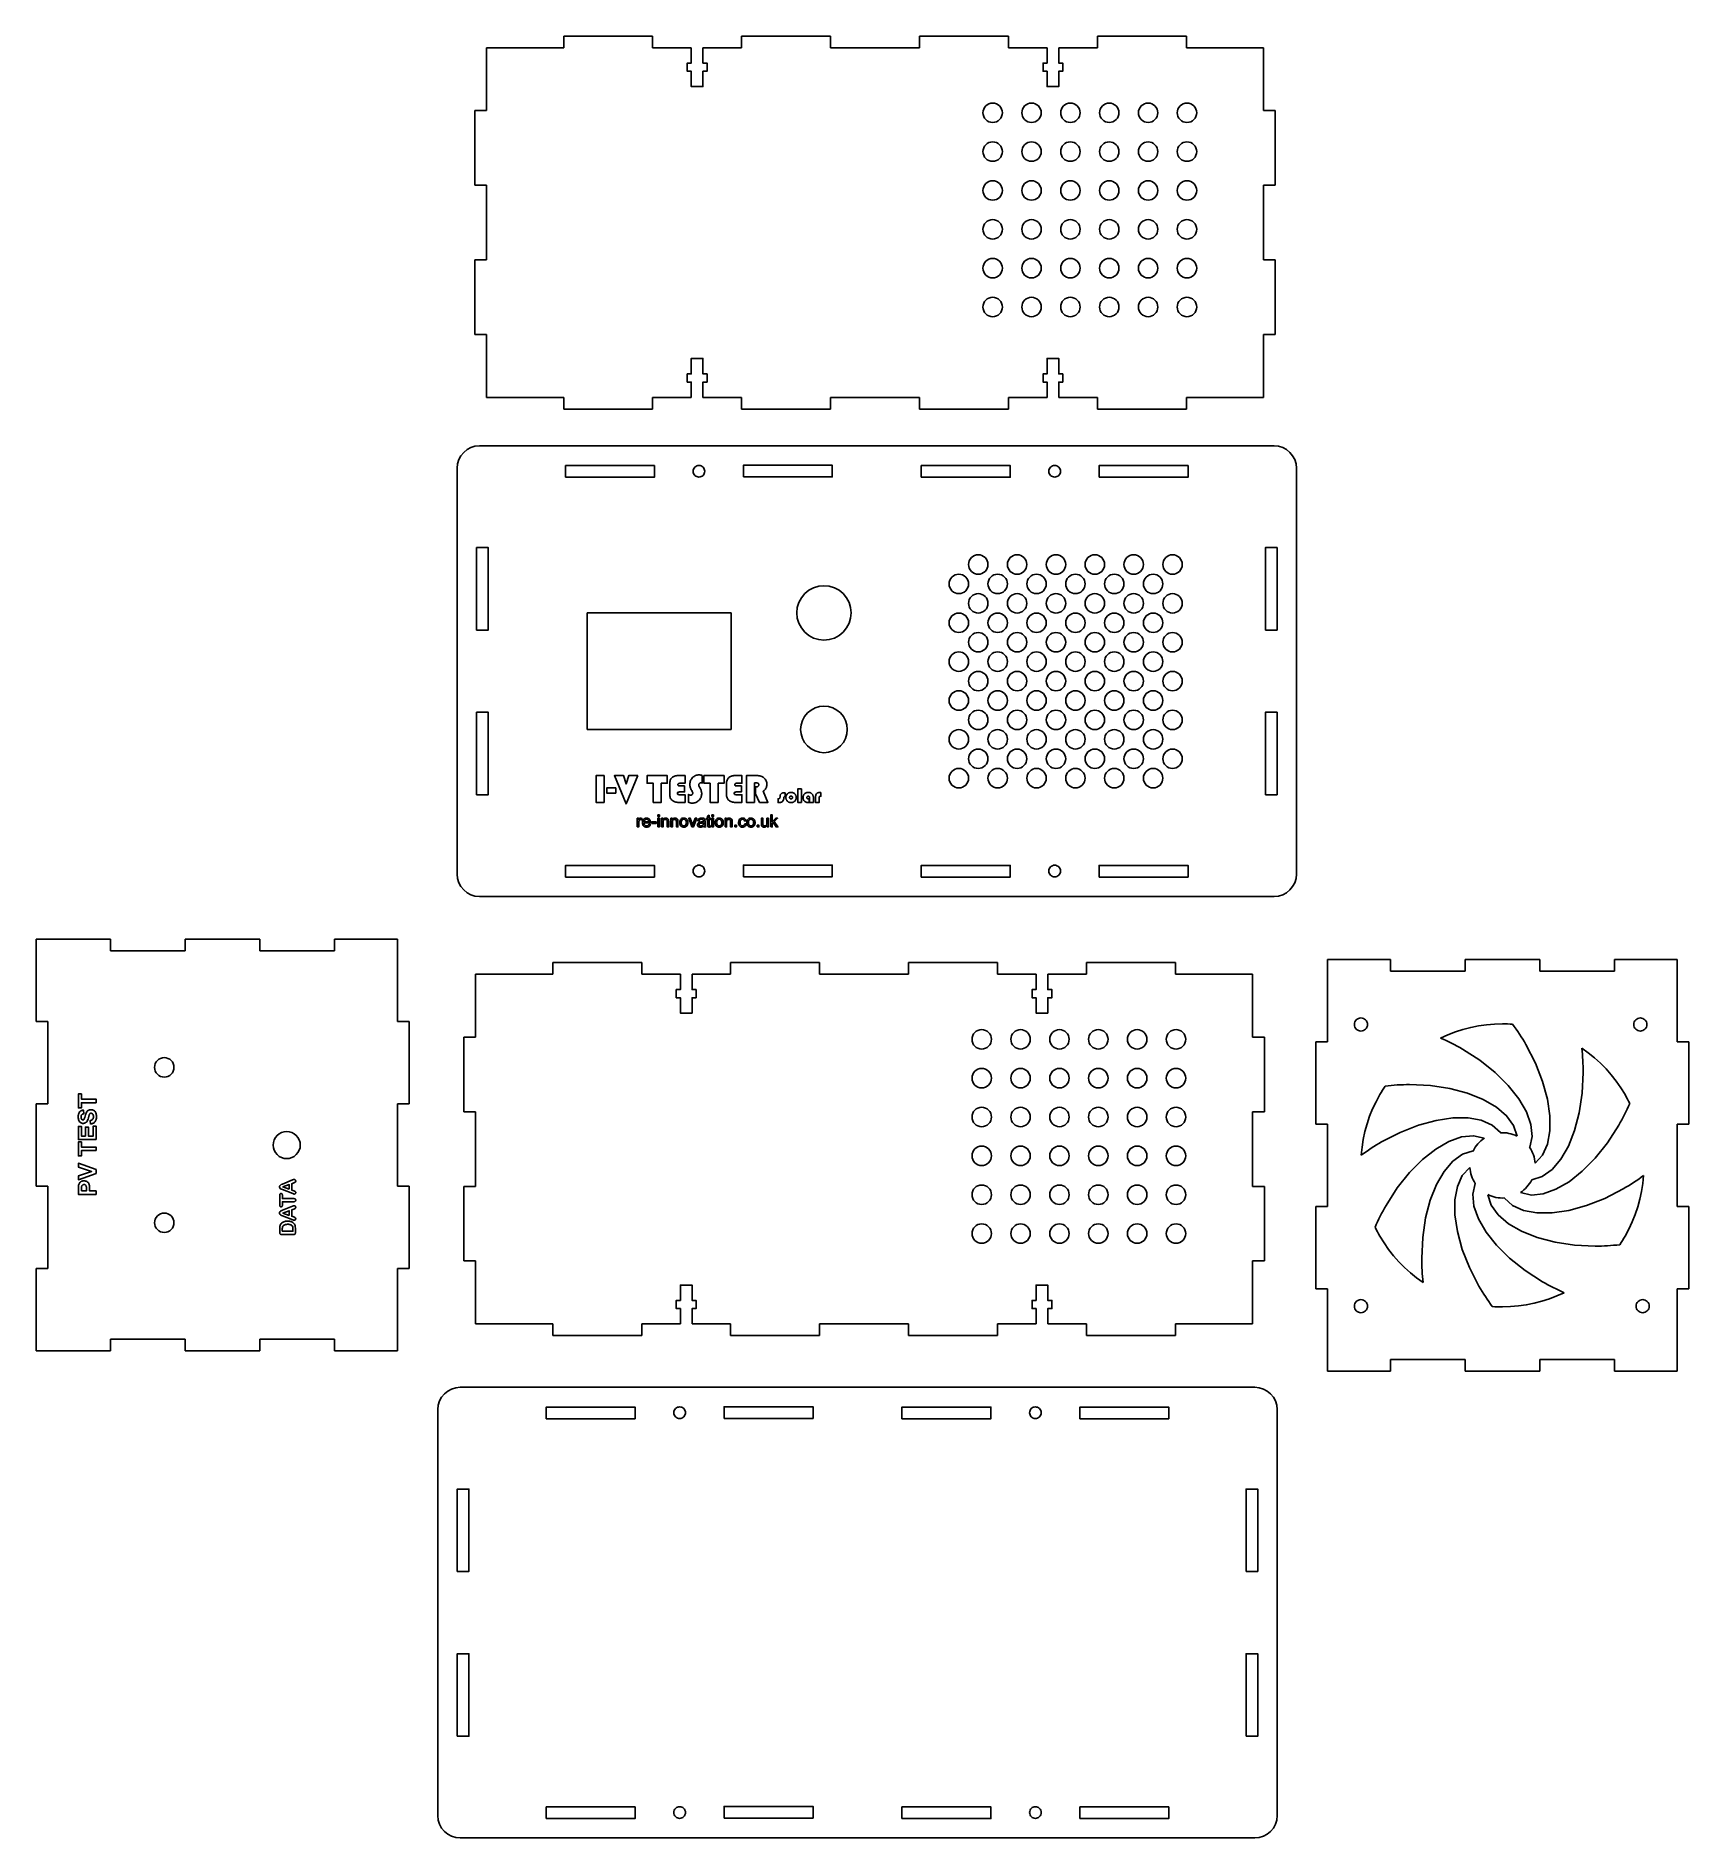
# Model space of a CAD drawing. Extents: x -206 to 219, y -253 to 211.
import ezdxf

# ---------------------------------------------------------------- set-up
doc = ezdxf.new("R2010")
doc.units = 0
doc.layers.add('LAYER_1', color=7, linetype='CONTINUOUS')

msp = doc.modelspace()

# ---------------------------------------------------------------- linework, layer by layer
at = {"layer": 'LAYER_1'}
for points in [[(-70.65, 210.93), (-70.65, 207.93)], [(-70.65, 210.93), (-47.77, 210.93)], [(-47.77, 210.93), (-47.77, 207.93)], [(-24.88, 210.93), (-24.88, 207.93)], [(-24.88, 210.93), (-1.99, 210.93)], [(-1.99, 210.93), (-1.99, 207.93)], [(20.9, 210.93), (20.9, 207.93)], [(20.9, 210.93), (43.79, 210.93)], [(43.79, 210.93), (43.79, 207.93)], [(66.68, 210.93), (66.68, 207.93)], [(66.68, 210.93), (89.57, 210.93)], [(89.57, 210.93), (89.57, 207.93)], [(-90.54, 207.93), (-70.65, 207.93)], [(-90.54, 191.73), (-90.54, 207.93)], [(-37.82, 207.93), (-47.77, 207.93)], [(-37.82, 207.93), (-37.82, 203.97), (-38.87, 203.97), (-38.87, 201.87), (-37.82, 201.87), (-37.82, 197.93), (-34.82, 197.93), (-34.82, 201.87), (-33.77, 201.87), (-33.77, 203.97), (-34.82, 203.97), (-34.82, 207.93)], [(-24.88, 207.93), (-34.82, 207.93)], [(-1.99, 207.93), (20.9, 207.93)], [(53.73, 207.93), (43.79, 207.93)], [(53.73, 207.93), (53.73, 203.97), (52.68, 203.97), (52.68, 201.87), (53.73, 201.87), (53.73, 197.93), (56.73, 197.93), (56.73, 201.87), (57.78, 201.87), (57.78, 203.97), (56.73, 203.97), (56.73, 207.93)], [(66.68, 207.93), (56.73, 207.93)], [(89.57, 207.93), (109.46, 207.93)], [(109.46, 191.73), (109.46, 207.93)], [(-93.54, 172.53), (-93.54, 191.73)], [(-90.54, 191.73), (-93.54, 191.73)], [(112.46, 191.73), (109.46, 191.73)], [(112.46, 172.53), (112.46, 191.73)], [(-90.54, 172.53), (-93.54, 172.53)], [(-90.54, 153.33), (-90.54, 172.53)], [(109.46, 153.33), (109.46, 172.53)], [(112.46, 172.53), (109.46, 172.53)], [(-93.54, 134.13), (-93.54, 153.33)], [(-90.54, 153.33), (-93.54, 153.33)], [(112.46, 153.33), (109.46, 153.33)], [(112.46, 134.13), (112.46, 153.33)], [(-90.54, 134.13), (-93.54, 134.13)], [(-90.54, 117.93), (-90.54, 134.13)], [(109.46, 117.93), (109.46, 134.13)], [(112.46, 134.13), (109.46, 134.13)], [(-34.82, 117.93), (-34.82, 121.88), (-33.77, 121.88), (-33.77, 123.98), (-34.82, 123.98), (-34.82, 127.93), (-37.82, 127.93), (-37.82, 123.98), (-38.87, 123.98), (-38.87, 121.88), (-37.82, 121.88), (-37.82, 117.93)], [(56.73, 117.93), (56.73, 121.88), (57.78, 121.88), (57.78, 123.98), (56.73, 123.98), (56.73, 127.93), (53.73, 127.93), (53.73, 123.98), (52.68, 123.98), (52.68, 121.88), (53.73, 121.88), (53.73, 117.93)], [(-90.54, 117.93), (-70.65, 117.93)], [(-70.65, 117.93), (-70.65, 114.93)], [(-47.77, 117.93), (-47.77, 114.93)], [(-47.77, 117.93), (-37.82, 117.93)], [(-34.82, 117.93), (-24.88, 117.93)], [(-24.88, 117.93), (-24.88, 114.93)], [(-1.99, 117.93), (-1.99, 114.93)], [(-1.99, 117.93), (20.9, 117.93)], [(20.9, 117.93), (20.9, 114.93)], [(43.79, 117.93), (43.79, 114.93)], [(43.79, 117.93), (53.73, 117.93)], [(56.73, 117.93), (66.68, 117.93)], [(66.68, 117.93), (66.68, 114.93)], [(89.57, 117.93), (89.57, 114.93)], [(89.57, 117.93), (109.46, 117.93)], [(-70.65, 114.93), (-47.77, 114.93)], [(-24.88, 114.93), (-1.99, 114.93)], [(20.9, 114.93), (43.79, 114.93)], [(66.68, 114.93), (89.57, 114.93)], [(-206.45, -21.51), (-187.25, -21.51)], [(-206.45, -42.72), (-206.45, -21.51)], [(-187.25, -21.51), (-187.25, -24.52)], [(-168.05, -21.51), (-168.05, -24.52)], [(-168.05, -21.51), (-148.85, -21.51)], [(-148.85, -21.51), (-148.85, -24.52)], [(-129.65, -21.51), (-129.65, -24.52)], [(-129.65, -21.51), (-113.45, -21.51)], [(-113.45, -42.72), (-113.45, -21.51)], [(-187.25, -24.52), (-168.05, -24.52)], [(-148.85, -24.52), (-129.65, -24.52)], [(-73.48, -27.55), (-73.48, -30.55)], [(-73.48, -27.55), (-50.59, -27.55)], [(-50.59, -27.55), (-50.59, -30.55)], [(-27.7, -27.55), (-27.7, -30.55)], [(-27.7, -27.55), (-4.81, -27.55)], [(-4.81, -27.55), (-4.81, -30.55)], [(18.08, -27.55), (18.08, -30.55)], [(18.08, -27.55), (40.97, -27.55)], [(40.97, -27.55), (40.97, -30.55)], [(63.86, -27.55), (63.86, -30.55)], [(63.86, -27.55), (86.74, -27.55)], [(86.74, -27.55), (86.74, -30.55)], [(125.91, -26.74), (142.11, -26.74)], [(125.91, -47.94), (125.91, -26.74)], [(142.11, -26.74), (142.11, -29.74)], [(161.31, -26.74), (161.31, -29.74)], [(161.31, -26.74), (180.51, -26.74)], [(180.51, -26.74), (180.51, -29.74)], [(199.71, -26.74), (199.71, -29.74)], [(199.71, -26.74), (215.91, -26.74)], [(215.91, -47.94), (215.91, -26.74)], [(-93.37, -30.55), (-73.48, -30.55)], [(-93.37, -46.75), (-93.37, -30.55)], [(-40.64, -30.55), (-50.59, -30.55)], [(-40.64, -30.55), (-40.64, -34.51), (-41.69, -34.51), (-41.69, -36.61), (-40.64, -36.61), (-40.64, -40.55), (-37.64, -40.55), (-37.64, -36.61), (-36.59, -36.61), (-36.59, -34.51), (-37.64, -34.51), (-37.64, -30.55)], [(-27.7, -30.55), (-37.64, -30.55)], [(-4.81, -30.55), (18.08, -30.55)], [(50.91, -30.55), (40.97, -30.55)], [(50.91, -30.55), (50.91, -34.51), (49.86, -34.51), (49.86, -36.61), (50.91, -36.61), (50.91, -40.55), (53.91, -40.55), (53.91, -36.61), (54.96, -36.61), (54.96, -34.51), (53.91, -34.51), (53.91, -30.55)], [(63.86, -30.55), (53.91, -30.55)], [(86.74, -30.55), (106.63, -30.55)], [(106.63, -46.75), (106.63, -30.55)], [(142.11, -29.74), (161.31, -29.74)], [(180.51, -29.74), (199.71, -29.74)], [(-203.45, -42.72), (-206.45, -42.72)], [(-203.45, -63.91), (-203.45, -42.72)], [(-110.45, -42.72), (-113.45, -42.72)], [(-110.45, -63.91), (-110.45, -42.72)], [(-96.37, -65.95), (-96.37, -46.75)], [(-93.37, -46.75), (-96.37, -46.75)], [(109.64, -46.75), (106.63, -46.75)], [(109.64, -65.95), (109.64, -46.75)], [(125.91, -47.94), (122.91, -47.94)], [(122.91, -69.14), (122.91, -47.94)], [(218.91, -47.94), (215.91, -47.94)], [(218.91, -69.14), (218.91, -47.94)], [(-206.45, -85.12), (-206.45, -63.91)], [(-203.45, -63.91), (-206.45, -63.91)], [(-113.45, -85.12), (-113.45, -63.91)], [(-110.45, -63.91), (-113.45, -63.91)], [(-93.37, -65.95), (-96.37, -65.95)], [(-93.37, -85.15), (-93.37, -65.95)], [(106.63, -85.15), (106.63, -65.95)], [(109.64, -65.95), (106.63, -65.95)], [(125.91, -69.14), (122.91, -69.14)], [(125.91, -90.34), (125.91, -69.14)], [(215.91, -90.34), (215.91, -69.14)], [(218.91, -69.14), (215.91, -69.14)], [(-203.45, -85.12), (-206.45, -85.12)], [(-203.45, -106.32), (-203.45, -85.12)], [(-110.45, -85.12), (-113.45, -85.12)], [(-110.45, -106.32), (-110.45, -85.12)], [(-96.37, -104.35), (-96.37, -85.15)], [(-93.37, -85.15), (-96.37, -85.15)], [(109.64, -85.15), (106.63, -85.15)], [(109.64, -104.35), (109.64, -85.15)], [(125.91, -90.34), (122.91, -90.34)], [(122.91, -111.54), (122.91, -90.34)], [(218.91, -90.34), (215.91, -90.34)], [(218.91, -111.54), (218.91, -90.34)], [(-206.45, -127.51), (-206.45, -106.32)], [(-203.45, -106.32), (-206.45, -106.32)], [(-113.45, -127.51), (-113.45, -106.32)], [(-110.45, -106.32), (-113.45, -106.32)], [(-93.37, -104.35), (-96.37, -104.35)], [(-93.37, -120.55), (-93.37, -104.35)], [(106.63, -120.55), (106.63, -104.35)], [(109.64, -104.35), (106.63, -104.35)], [(-37.64, -120.55), (-37.64, -116.6), (-36.59, -116.6), (-36.59, -114.5), (-37.64, -114.5), (-37.64, -110.55), (-40.64, -110.55), (-40.64, -114.5), (-41.69, -114.5), (-41.69, -116.6), (-40.64, -116.6), (-40.64, -120.55)], [(53.91, -120.55), (53.91, -116.6), (54.96, -116.6), (54.96, -114.5), (53.91, -114.5), (53.91, -110.55), (50.91, -110.55), (50.91, -114.5), (49.86, -114.5), (49.86, -116.6), (50.91, -116.6), (50.91, -120.55)], [(125.91, -111.54), (122.91, -111.54)], [(125.91, -132.74), (125.91, -111.54)], [(215.91, -132.74), (215.91, -111.54)], [(218.91, -111.54), (215.91, -111.54)], [(-93.37, -120.55), (-73.48, -120.55)], [(-73.48, -120.55), (-73.48, -123.55)], [(-50.59, -120.55), (-50.59, -123.55)], [(-50.59, -120.55), (-40.64, -120.55)], [(-37.64, -120.55), (-27.7, -120.55)], [(-27.7, -120.55), (-27.7, -123.55)], [(-4.81, -120.55), (-4.81, -123.55)], [(-4.81, -120.55), (18.08, -120.55)], [(18.08, -120.55), (18.08, -123.55)], [(40.97, -120.55), (40.97, -123.55)], [(40.97, -120.55), (50.91, -120.55)], [(53.91, -120.55), (63.86, -120.55)], [(63.86, -120.55), (63.86, -123.55)], [(86.74, -120.55), (86.74, -123.55)], [(86.74, -120.55), (106.63, -120.55)], [(-187.25, -124.52), (-187.25, -127.51)], [(-187.25, -124.52), (-168.05, -124.52)], [(-168.05, -124.52), (-168.05, -127.51)], [(-148.85, -124.52), (-148.85, -127.51)], [(-148.85, -124.52), (-129.65, -124.52)], [(-129.65, -124.52), (-129.65, -127.51)], [(-73.48, -123.55), (-50.59, -123.55)], [(-27.7, -123.55), (-4.81, -123.55)], [(18.08, -123.55), (40.97, -123.55)], [(63.86, -123.55), (86.74, -123.55)], [(-206.45, -127.51), (-187.25, -127.51)], [(-168.05, -127.51), (-148.85, -127.51)], [(-129.65, -127.51), (-113.45, -127.51)], [(142.11, -129.74), (142.11, -132.74)], [(142.11, -129.74), (161.31, -129.74)], [(161.31, -129.74), (161.31, -132.74)], [(180.51, -129.74), (180.51, -132.74)], [(180.51, -129.74), (199.71, -129.74)], [(199.71, -129.74), (199.71, -132.74)], [(125.91, -132.74), (142.11, -132.74)], [(161.31, -132.74), (180.51, -132.74)], [(199.71, -132.74), (215.91, -132.74)]]:
    msp.add_lwpolyline(points, dxfattribs=at)
at = {"layer": 'LAYER_1', "color": 250}
for points in [[(39.73, 193.68), (39.24, 193.63), (38.77, 193.49), (38.34, 193.26), (37.96, 192.95), (37.65, 192.57), (37.42, 192.14), (37.28, 191.67), (37.23, 191.18), (37.28, 190.69), (37.42, 190.23), (37.65, 189.79), (37.96, 189.41), (38.34, 189.1), (38.77, 188.87), (39.24, 188.73), (39.73, 188.68), (40.22, 188.73), (40.69, 188.87), (41.12, 189.1), (41.5, 189.41), (41.81, 189.79), (42.04, 190.23), (42.18, 190.69), (42.23, 191.18), (42.18, 191.67), (42.04, 192.14), (41.81, 192.57), (41.5, 192.95), (41.12, 193.26), (40.69, 193.49), (40.22, 193.63)], [(49.73, 193.68), (49.24, 193.63), (48.77, 193.49), (48.34, 193.26), (47.96, 192.95), (47.65, 192.57), (47.42, 192.14), (47.28, 191.67), (47.23, 191.18), (47.28, 190.69), (47.42, 190.23), (47.65, 189.79), (47.96, 189.41), (48.34, 189.1), (48.77, 188.87), (49.24, 188.73), (49.73, 188.68), (50.22, 188.73), (50.69, 188.87), (51.12, 189.1), (51.5, 189.41), (51.81, 189.79), (52.04, 190.23), (52.18, 190.69), (52.23, 191.18), (52.18, 191.67), (52.04, 192.14), (51.81, 192.57), (51.5, 192.95), (51.12, 193.26), (50.69, 193.49), (50.22, 193.63)], [(59.73, 193.68), (59.24, 193.63), (58.77, 193.49), (58.34, 193.26), (57.96, 192.95), (57.65, 192.57), (57.42, 192.14), (57.28, 191.67), (57.23, 191.18), (57.28, 190.69), (57.42, 190.23), (57.65, 189.79), (57.96, 189.41), (58.34, 189.1), (58.77, 188.87), (59.24, 188.73), (59.73, 188.68), (60.22, 188.73), (60.69, 188.87), (61.12, 189.1), (61.5, 189.41), (61.81, 189.79), (62.04, 190.23), (62.18, 190.69), (62.23, 191.18), (62.18, 191.67), (62.04, 192.14), (61.81, 192.57), (61.5, 192.95), (61.12, 193.26), (60.69, 193.49), (60.22, 193.63)], [(69.73, 193.68), (69.24, 193.63), (68.77, 193.49), (68.34, 193.26), (67.96, 192.95), (67.65, 192.57), (67.42, 192.14), (67.28, 191.67), (67.23, 191.18), (67.28, 190.69), (67.42, 190.23), (67.65, 189.79), (67.96, 189.41), (68.34, 189.1), (68.77, 188.87), (69.24, 188.73), (69.73, 188.68), (70.22, 188.73), (70.69, 188.87), (71.12, 189.1), (71.5, 189.41), (71.81, 189.79), (72.04, 190.23), (72.18, 190.69), (72.23, 191.18), (72.18, 191.67), (72.04, 192.14), (71.81, 192.57), (71.5, 192.95), (71.12, 193.26), (70.69, 193.49), (70.22, 193.63)], [(79.73, 193.68), (79.24, 193.63), (78.77, 193.49), (78.34, 193.26), (77.96, 192.95), (77.65, 192.57), (77.42, 192.14), (77.28, 191.67), (77.23, 191.18), (77.28, 190.69), (77.42, 190.23), (77.65, 189.79), (77.96, 189.41), (78.34, 189.1), (78.77, 188.87), (79.24, 188.73), (79.73, 188.68), (80.22, 188.73), (80.69, 188.87), (81.12, 189.1), (81.5, 189.41), (81.81, 189.79), (82.04, 190.23), (82.18, 190.69), (82.23, 191.18), (82.18, 191.67), (82.04, 192.14), (81.81, 192.57), (81.5, 192.95), (81.12, 193.26), (80.69, 193.49), (80.22, 193.63)], [(89.73, 193.68), (89.24, 193.63), (88.77, 193.49), (88.34, 193.26), (87.96, 192.95), (87.65, 192.57), (87.42, 192.14), (87.28, 191.67), (87.23, 191.18), (87.28, 190.69), (87.42, 190.23), (87.65, 189.79), (87.96, 189.41), (88.34, 189.1), (88.77, 188.87), (89.24, 188.73), (89.73, 188.68), (90.22, 188.73), (90.69, 188.87), (91.12, 189.1), (91.5, 189.41), (91.81, 189.79), (92.04, 190.23), (92.18, 190.69), (92.23, 191.18), (92.18, 191.67), (92.04, 192.14), (91.81, 192.57), (91.5, 192.95), (91.12, 193.26), (90.69, 193.49), (90.22, 193.63)], [(39.73, 183.68), (39.24, 183.63), (38.77, 183.49), (38.34, 183.26), (37.96, 182.95), (37.65, 182.57), (37.42, 182.14), (37.28, 181.67), (37.23, 181.18), (37.28, 180.69), (37.42, 180.23), (37.65, 179.79), (37.96, 179.41), (38.34, 179.1), (38.77, 178.87), (39.24, 178.73), (39.73, 178.68), (40.22, 178.73), (40.69, 178.87), (41.12, 179.1), (41.5, 179.41), (41.81, 179.79), (42.04, 180.23), (42.18, 180.69), (42.23, 181.18), (42.18, 181.67), (42.04, 182.14), (41.81, 182.57), (41.5, 182.95), (41.12, 183.26), (40.69, 183.49), (40.22, 183.63)], [(49.73, 183.68), (49.24, 183.63), (48.77, 183.49), (48.34, 183.26), (47.96, 182.95), (47.65, 182.57), (47.42, 182.14), (47.28, 181.67), (47.23, 181.18), (47.28, 180.69), (47.42, 180.23), (47.65, 179.79), (47.96, 179.41), (48.34, 179.1), (48.77, 178.87), (49.24, 178.73), (49.73, 178.68), (50.22, 178.73), (50.69, 178.87), (51.12, 179.1), (51.5, 179.41), (51.81, 179.79), (52.04, 180.23), (52.18, 180.69), (52.23, 181.18), (52.18, 181.67), (52.04, 182.14), (51.81, 182.57), (51.5, 182.95), (51.12, 183.26), (50.69, 183.49), (50.22, 183.63)], [(59.73, 183.68), (59.24, 183.63), (58.77, 183.49), (58.34, 183.26), (57.96, 182.95), (57.65, 182.57), (57.42, 182.14), (57.28, 181.67), (57.23, 181.18), (57.28, 180.69), (57.42, 180.23), (57.65, 179.79), (57.96, 179.41), (58.34, 179.1), (58.77, 178.87), (59.24, 178.73), (59.73, 178.68), (60.22, 178.73), (60.69, 178.87), (61.12, 179.1), (61.5, 179.41), (61.81, 179.79), (62.04, 180.23), (62.18, 180.69), (62.23, 181.18), (62.18, 181.67), (62.04, 182.14), (61.81, 182.57), (61.5, 182.95), (61.12, 183.26), (60.69, 183.49), (60.22, 183.63)], [(69.73, 183.68), (69.24, 183.63), (68.77, 183.49), (68.34, 183.26), (67.96, 182.95), (67.65, 182.57), (67.42, 182.14), (67.28, 181.67), (67.23, 181.18), (67.28, 180.69), (67.42, 180.23), (67.65, 179.79), (67.96, 179.41), (68.34, 179.1), (68.77, 178.87), (69.24, 178.73), (69.73, 178.68), (70.22, 178.73), (70.69, 178.87), (71.12, 179.1), (71.5, 179.41), (71.81, 179.79), (72.04, 180.23), (72.18, 180.69), (72.23, 181.18), (72.18, 181.67), (72.04, 182.14), (71.81, 182.57), (71.5, 182.95), (71.12, 183.26), (70.69, 183.49), (70.22, 183.63)], [(79.73, 183.68), (79.24, 183.63), (78.77, 183.49), (78.34, 183.26), (77.96, 182.95), (77.65, 182.57), (77.42, 182.14), (77.28, 181.67), (77.23, 181.18), (77.28, 180.69), (77.42, 180.23), (77.65, 179.79), (77.96, 179.41), (78.34, 179.1), (78.77, 178.87), (79.24, 178.73), (79.73, 178.68), (80.22, 178.73), (80.69, 178.87), (81.12, 179.1), (81.5, 179.41), (81.81, 179.79), (82.04, 180.23), (82.18, 180.69), (82.23, 181.18), (82.18, 181.67), (82.04, 182.14), (81.81, 182.57), (81.5, 182.95), (81.12, 183.26), (80.69, 183.49), (80.22, 183.63)], [(89.73, 183.68), (89.24, 183.63), (88.77, 183.49), (88.34, 183.26), (87.96, 182.95), (87.65, 182.57), (87.42, 182.14), (87.28, 181.67), (87.23, 181.18), (87.28, 180.69), (87.42, 180.23), (87.65, 179.79), (87.96, 179.41), (88.34, 179.1), (88.77, 178.87), (89.24, 178.73), (89.73, 178.68), (90.22, 178.73), (90.69, 178.87), (91.12, 179.1), (91.5, 179.41), (91.81, 179.79), (92.04, 180.23), (92.18, 180.69), (92.23, 181.18), (92.18, 181.67), (92.04, 182.14), (91.81, 182.57), (91.5, 182.95), (91.12, 183.26), (90.69, 183.49), (90.22, 183.63)], [(39.73, 173.68), (39.24, 173.63), (38.77, 173.49), (38.34, 173.26), (37.96, 172.95), (37.65, 172.57), (37.42, 172.14), (37.28, 171.67), (37.23, 171.18), (37.28, 170.69), (37.42, 170.23), (37.65, 169.79), (37.96, 169.41), (38.34, 169.1), (38.77, 168.87), (39.24, 168.73), (39.73, 168.68), (40.22, 168.73), (40.69, 168.87), (41.12, 169.1), (41.5, 169.41), (41.81, 169.79), (42.04, 170.23), (42.18, 170.69), (42.23, 171.18), (42.18, 171.67), (42.04, 172.14), (41.81, 172.57), (41.5, 172.95), (41.12, 173.26), (40.69, 173.49), (40.22, 173.63)], [(49.73, 173.68), (49.24, 173.63), (48.77, 173.49), (48.34, 173.26), (47.96, 172.95), (47.65, 172.57), (47.42, 172.14), (47.28, 171.67), (47.23, 171.18), (47.28, 170.69), (47.42, 170.23), (47.65, 169.79), (47.96, 169.41), (48.34, 169.1), (48.77, 168.87), (49.24, 168.73), (49.73, 168.68), (50.22, 168.73), (50.69, 168.87), (51.12, 169.1), (51.5, 169.41), (51.81, 169.79), (52.04, 170.23), (52.18, 170.69), (52.23, 171.18), (52.18, 171.67), (52.04, 172.14), (51.81, 172.57), (51.5, 172.95), (51.12, 173.26), (50.69, 173.49), (50.22, 173.63)], [(59.73, 173.68), (59.24, 173.63), (58.77, 173.49), (58.34, 173.26), (57.96, 172.95), (57.65, 172.57), (57.42, 172.14), (57.28, 171.67), (57.23, 171.18), (57.28, 170.69), (57.42, 170.23), (57.65, 169.79), (57.96, 169.41), (58.34, 169.1), (58.77, 168.87), (59.24, 168.73), (59.73, 168.68), (60.22, 168.73), (60.69, 168.87), (61.12, 169.1), (61.5, 169.41), (61.81, 169.79), (62.04, 170.23), (62.18, 170.69), (62.23, 171.18), (62.18, 171.67), (62.04, 172.14), (61.81, 172.57), (61.5, 172.95), (61.12, 173.26), (60.69, 173.49), (60.22, 173.63)], [(69.73, 173.68), (69.24, 173.63), (68.77, 173.49), (68.34, 173.26), (67.96, 172.95), (67.65, 172.57), (67.42, 172.14), (67.28, 171.67), (67.23, 171.18), (67.28, 170.69), (67.42, 170.23), (67.65, 169.79), (67.96, 169.41), (68.34, 169.1), (68.77, 168.87), (69.24, 168.73), (69.73, 168.68), (70.22, 168.73), (70.69, 168.87), (71.12, 169.1), (71.5, 169.41), (71.81, 169.79), (72.04, 170.23), (72.18, 170.69), (72.23, 171.18), (72.18, 171.67), (72.04, 172.14), (71.81, 172.57), (71.5, 172.95), (71.12, 173.26), (70.69, 173.49), (70.22, 173.63)], [(79.73, 173.68), (79.24, 173.63), (78.77, 173.49), (78.34, 173.26), (77.96, 172.95), (77.65, 172.57), (77.42, 172.14), (77.28, 171.67), (77.23, 171.18), (77.28, 170.69), (77.42, 170.23), (77.65, 169.79), (77.96, 169.41), (78.34, 169.1), (78.77, 168.87), (79.24, 168.73), (79.73, 168.68), (80.22, 168.73), (80.69, 168.87), (81.12, 169.1), (81.5, 169.41), (81.81, 169.79), (82.04, 170.23), (82.18, 170.69), (82.23, 171.18), (82.18, 171.67), (82.04, 172.14), (81.81, 172.57), (81.5, 172.95), (81.12, 173.26), (80.69, 173.49), (80.22, 173.63)], [(89.73, 173.68), (89.24, 173.63), (88.77, 173.49), (88.34, 173.26), (87.96, 172.95), (87.65, 172.57), (87.42, 172.14), (87.28, 171.67), (87.23, 171.18), (87.28, 170.69), (87.42, 170.23), (87.65, 169.79), (87.96, 169.41), (88.34, 169.1), (88.77, 168.87), (89.24, 168.73), (89.73, 168.68), (90.22, 168.73), (90.69, 168.87), (91.12, 169.1), (91.5, 169.41), (91.81, 169.79), (92.04, 170.23), (92.18, 170.69), (92.23, 171.18), (92.18, 171.67), (92.04, 172.14), (91.81, 172.57), (91.5, 172.95), (91.12, 173.26), (90.69, 173.49), (90.22, 173.63)], [(39.73, 163.68), (39.24, 163.63), (38.77, 163.49), (38.34, 163.26), (37.96, 162.95), (37.65, 162.57), (37.42, 162.14), (37.28, 161.67), (37.23, 161.18), (37.28, 160.69), (37.42, 160.23), (37.65, 159.79), (37.96, 159.41), (38.34, 159.1), (38.77, 158.87), (39.24, 158.73), (39.73, 158.68), (40.22, 158.73), (40.69, 158.87), (41.12, 159.1), (41.5, 159.41), (41.81, 159.79), (42.04, 160.23), (42.18, 160.69), (42.23, 161.18), (42.18, 161.67), (42.04, 162.14), (41.81, 162.57), (41.5, 162.95), (41.12, 163.26), (40.69, 163.49), (40.22, 163.63)], [(49.73, 163.68), (49.24, 163.63), (48.77, 163.49), (48.34, 163.26), (47.96, 162.95), (47.65, 162.57), (47.42, 162.14), (47.28, 161.67), (47.23, 161.18), (47.28, 160.69), (47.42, 160.23), (47.65, 159.79), (47.96, 159.41), (48.34, 159.1), (48.77, 158.87), (49.24, 158.73), (49.73, 158.68), (50.22, 158.73), (50.69, 158.87), (51.12, 159.1), (51.5, 159.41), (51.81, 159.79), (52.04, 160.23), (52.18, 160.69), (52.23, 161.18), (52.18, 161.67), (52.04, 162.14), (51.81, 162.57), (51.5, 162.95), (51.12, 163.26), (50.69, 163.49), (50.22, 163.63)], [(59.73, 163.68), (59.24, 163.63), (58.77, 163.49), (58.34, 163.26), (57.96, 162.95), (57.65, 162.57), (57.42, 162.14), (57.28, 161.67), (57.23, 161.18), (57.28, 160.69), (57.42, 160.23), (57.65, 159.79), (57.96, 159.41), (58.34, 159.1), (58.77, 158.87), (59.24, 158.73), (59.73, 158.68), (60.22, 158.73), (60.69, 158.87), (61.12, 159.1), (61.5, 159.41), (61.81, 159.79), (62.04, 160.23), (62.18, 160.69), (62.23, 161.18), (62.18, 161.67), (62.04, 162.14), (61.81, 162.57), (61.5, 162.95), (61.12, 163.26), (60.69, 163.49), (60.22, 163.63)], [(69.73, 163.68), (69.24, 163.63), (68.77, 163.49), (68.34, 163.26), (67.96, 162.95), (67.65, 162.57), (67.42, 162.14), (67.28, 161.67), (67.23, 161.18), (67.28, 160.69), (67.42, 160.23), (67.65, 159.79), (67.96, 159.41), (68.34, 159.1), (68.77, 158.87), (69.24, 158.73), (69.73, 158.68), (70.22, 158.73), (70.69, 158.87), (71.12, 159.1), (71.5, 159.41), (71.81, 159.79), (72.04, 160.23), (72.18, 160.69), (72.23, 161.18), (72.18, 161.67), (72.04, 162.14), (71.81, 162.57), (71.5, 162.95), (71.12, 163.26), (70.69, 163.49), (70.22, 163.63)], [(79.73, 163.68), (79.24, 163.63), (78.77, 163.49), (78.34, 163.26), (77.96, 162.95), (77.65, 162.57), (77.42, 162.14), (77.28, 161.67), (77.23, 161.18), (77.28, 160.69), (77.42, 160.23), (77.65, 159.79), (77.96, 159.41), (78.34, 159.1), (78.77, 158.87), (79.24, 158.73), (79.73, 158.68), (80.22, 158.73), (80.69, 158.87), (81.12, 159.1), (81.5, 159.41), (81.81, 159.79), (82.04, 160.23), (82.18, 160.69), (82.23, 161.18), (82.18, 161.67), (82.04, 162.14), (81.81, 162.57), (81.5, 162.95), (81.12, 163.26), (80.69, 163.49), (80.22, 163.63)], [(89.73, 163.68), (89.24, 163.63), (88.77, 163.49), (88.34, 163.26), (87.96, 162.95), (87.65, 162.57), (87.42, 162.14), (87.28, 161.67), (87.23, 161.18), (87.28, 160.69), (87.42, 160.23), (87.65, 159.79), (87.96, 159.41), (88.34, 159.1), (88.77, 158.87), (89.24, 158.73), (89.73, 158.68), (90.22, 158.73), (90.69, 158.87), (91.12, 159.1), (91.5, 159.41), (91.81, 159.79), (92.04, 160.23), (92.18, 160.69), (92.23, 161.18), (92.18, 161.67), (92.04, 162.14), (91.81, 162.57), (91.5, 162.95), (91.12, 163.26), (90.69, 163.49), (90.22, 163.63)], [(39.73, 153.68), (39.24, 153.63), (38.77, 153.49), (38.34, 153.26), (37.96, 152.95), (37.65, 152.57), (37.42, 152.14), (37.28, 151.67), (37.23, 151.18), (37.28, 150.69), (37.42, 150.23), (37.65, 149.79), (37.96, 149.41), (38.34, 149.1), (38.77, 148.87), (39.24, 148.73), (39.73, 148.68), (40.22, 148.73), (40.69, 148.87), (41.12, 149.1), (41.5, 149.41), (41.81, 149.79), (42.04, 150.23), (42.18, 150.69), (42.23, 151.18), (42.18, 151.67), (42.04, 152.14), (41.81, 152.57), (41.5, 152.95), (41.12, 153.26), (40.69, 153.49), (40.22, 153.63)], [(49.73, 153.68), (49.24, 153.63), (48.77, 153.49), (48.34, 153.26), (47.96, 152.95), (47.65, 152.57), (47.42, 152.14), (47.28, 151.67), (47.23, 151.18), (47.28, 150.69), (47.42, 150.23), (47.65, 149.79), (47.96, 149.41), (48.34, 149.1), (48.77, 148.87), (49.24, 148.73), (49.73, 148.68), (50.22, 148.73), (50.69, 148.87), (51.12, 149.1), (51.5, 149.41), (51.81, 149.79), (52.04, 150.23), (52.18, 150.69), (52.23, 151.18), (52.18, 151.67), (52.04, 152.14), (51.81, 152.57), (51.5, 152.95), (51.12, 153.26), (50.69, 153.49), (50.22, 153.63)], [(59.73, 153.68), (59.24, 153.63), (58.77, 153.49), (58.34, 153.26), (57.96, 152.95), (57.65, 152.57), (57.42, 152.14), (57.28, 151.67), (57.23, 151.18), (57.28, 150.69), (57.42, 150.23), (57.65, 149.79), (57.96, 149.41), (58.34, 149.1), (58.77, 148.87), (59.24, 148.73), (59.73, 148.68), (60.22, 148.73), (60.69, 148.87), (61.12, 149.1), (61.5, 149.41), (61.81, 149.79), (62.04, 150.23), (62.18, 150.69), (62.23, 151.18), (62.18, 151.67), (62.04, 152.14), (61.81, 152.57), (61.5, 152.95), (61.12, 153.26), (60.69, 153.49), (60.22, 153.63)], [(69.73, 153.68), (69.24, 153.63), (68.77, 153.49), (68.34, 153.26), (67.96, 152.95), (67.65, 152.57), (67.42, 152.14), (67.28, 151.67), (67.23, 151.18), (67.28, 150.69), (67.42, 150.23), (67.65, 149.79), (67.96, 149.41), (68.34, 149.1), (68.77, 148.87), (69.24, 148.73), (69.73, 148.68), (70.22, 148.73), (70.69, 148.87), (71.12, 149.1), (71.5, 149.41), (71.81, 149.79), (72.04, 150.23), (72.18, 150.69), (72.23, 151.18), (72.18, 151.67), (72.04, 152.14), (71.81, 152.57), (71.5, 152.95), (71.12, 153.26), (70.69, 153.49), (70.22, 153.63)], [(79.73, 153.68), (79.24, 153.63), (78.77, 153.49), (78.34, 153.26), (77.96, 152.95), (77.65, 152.57), (77.42, 152.14), (77.28, 151.67), (77.23, 151.18), (77.28, 150.69), (77.42, 150.23), (77.65, 149.79), (77.96, 149.41), (78.34, 149.1), (78.77, 148.87), (79.24, 148.73), (79.73, 148.68), (80.22, 148.73), (80.69, 148.87), (81.12, 149.1), (81.5, 149.41), (81.81, 149.79), (82.04, 150.23), (82.18, 150.69), (82.23, 151.18), (82.18, 151.67), (82.04, 152.14), (81.81, 152.57), (81.5, 152.95), (81.12, 153.26), (80.69, 153.49), (80.22, 153.63)], [(89.73, 153.68), (89.24, 153.63), (88.77, 153.49), (88.34, 153.26), (87.96, 152.95), (87.65, 152.57), (87.42, 152.14), (87.28, 151.67), (87.23, 151.18), (87.28, 150.69), (87.42, 150.23), (87.65, 149.79), (87.96, 149.41), (88.34, 149.1), (88.77, 148.87), (89.24, 148.73), (89.73, 148.68), (90.22, 148.73), (90.69, 148.87), (91.12, 149.1), (91.5, 149.41), (91.81, 149.79), (92.04, 150.23), (92.18, 150.69), (92.23, 151.18), (92.18, 151.67), (92.04, 152.14), (91.81, 152.57), (91.5, 152.95), (91.12, 153.26), (90.69, 153.49), (90.22, 153.63)], [(39.73, 143.68), (39.24, 143.63), (38.77, 143.49), (38.34, 143.26), (37.96, 142.95), (37.65, 142.57), (37.42, 142.14), (37.28, 141.67), (37.23, 141.18), (37.28, 140.69), (37.42, 140.23), (37.65, 139.79), (37.96, 139.41), (38.34, 139.1), (38.77, 138.87), (39.24, 138.73), (39.73, 138.68), (40.22, 138.73), (40.69, 138.87), (41.12, 139.1), (41.5, 139.41), (41.81, 139.79), (42.04, 140.23), (42.18, 140.69), (42.23, 141.18), (42.18, 141.67), (42.04, 142.14), (41.81, 142.57), (41.5, 142.95), (41.12, 143.26), (40.69, 143.49), (40.22, 143.63)], [(49.73, 143.68), (49.24, 143.63), (48.77, 143.49), (48.34, 143.26), (47.96, 142.95), (47.65, 142.57), (47.42, 142.14), (47.28, 141.67), (47.23, 141.18), (47.28, 140.69), (47.42, 140.23), (47.65, 139.79), (47.96, 139.41), (48.34, 139.1), (48.77, 138.87), (49.24, 138.73), (49.73, 138.68), (50.22, 138.73), (50.69, 138.87), (51.12, 139.1), (51.5, 139.41), (51.81, 139.79), (52.04, 140.23), (52.18, 140.69), (52.23, 141.18), (52.18, 141.67), (52.04, 142.14), (51.81, 142.57), (51.5, 142.95), (51.12, 143.26), (50.69, 143.49), (50.22, 143.63)], [(59.73, 143.68), (59.24, 143.63), (58.77, 143.49), (58.34, 143.26), (57.96, 142.95), (57.65, 142.57), (57.42, 142.14), (57.28, 141.67), (57.23, 141.18), (57.28, 140.69), (57.42, 140.23), (57.65, 139.79), (57.96, 139.41), (58.34, 139.1), (58.77, 138.87), (59.24, 138.73), (59.73, 138.68), (60.22, 138.73), (60.69, 138.87), (61.12, 139.1), (61.5, 139.41), (61.81, 139.79), (62.04, 140.23), (62.18, 140.69), (62.23, 141.18), (62.18, 141.67), (62.04, 142.14), (61.81, 142.57), (61.5, 142.95), (61.12, 143.26), (60.69, 143.49), (60.22, 143.63)], [(69.73, 143.68), (69.24, 143.63), (68.77, 143.49), (68.34, 143.26), (67.96, 142.95), (67.65, 142.57), (67.42, 142.14), (67.28, 141.67), (67.23, 141.18), (67.28, 140.69), (67.42, 140.23), (67.65, 139.79), (67.96, 139.41), (68.34, 139.1), (68.77, 138.87), (69.24, 138.73), (69.73, 138.68), (70.22, 138.73), (70.69, 138.87), (71.12, 139.1), (71.5, 139.41), (71.81, 139.79), (72.04, 140.23), (72.18, 140.69), (72.23, 141.18), (72.18, 141.67), (72.04, 142.14), (71.81, 142.57), (71.5, 142.95), (71.12, 143.26), (70.69, 143.49), (70.22, 143.63)], [(79.73, 143.68), (79.24, 143.63), (78.77, 143.49), (78.34, 143.26), (77.96, 142.95), (77.65, 142.57), (77.42, 142.14), (77.28, 141.67), (77.23, 141.18), (77.28, 140.69), (77.42, 140.23), (77.65, 139.79), (77.96, 139.41), (78.34, 139.1), (78.77, 138.87), (79.24, 138.73), (79.73, 138.68), (80.22, 138.73), (80.69, 138.87), (81.12, 139.1), (81.5, 139.41), (81.81, 139.79), (82.04, 140.23), (82.18, 140.69), (82.23, 141.18), (82.18, 141.67), (82.04, 142.14), (81.81, 142.57), (81.5, 142.95), (81.12, 143.26), (80.69, 143.49), (80.22, 143.63)], [(89.73, 143.68), (89.24, 143.63), (88.77, 143.49), (88.34, 143.26), (87.96, 142.95), (87.65, 142.57), (87.42, 142.14), (87.28, 141.67), (87.23, 141.18), (87.28, 140.69), (87.42, 140.23), (87.65, 139.79), (87.96, 139.41), (88.34, 139.1), (88.77, 138.87), (89.24, 138.73), (89.73, 138.68), (90.22, 138.73), (90.69, 138.87), (91.12, 139.1), (91.5, 139.41), (91.81, 139.79), (92.04, 140.23), (92.18, 140.69), (92.23, 141.18), (92.18, 141.67), (92.04, 142.14), (91.81, 142.57), (91.5, 142.95), (91.12, 143.26), (90.69, 143.49), (90.22, 143.63)], [(-92.33, 105.46), (112.15, 105.46), (113.31, 105.34), (114.39, 105), (115.37, 104.47), (116.22, 103.76), (116.92, 102.91), (117.46, 101.93), (117.79, 100.85), (117.91, 99.69), (117.91, -4.78), (117.79, -5.94), (117.46, -7.02), (116.92, -8), (116.22, -8.85), (115.37, -9.56), (114.39, -10.09), (113.31, -10.43), (112.15, -10.54), (-92.33, -10.54), (-93.49, -10.43), (-94.57, -10.09), (-95.54, -9.56), (-96.4, -8.85), (-97.1, -8), (-97.64, -7.02), (-97.97, -5.94), (-98.09, -4.78), (-98.09, 99.69), (-97.97, 100.85), (-97.64, 101.93), (-97.1, 102.91), (-96.4, 103.76), (-95.54, 104.47), (-94.57, 105), (-93.49, 105.34), (-92.33, 105.46)], [(-70.2, 97.36), (-47.31, 97.36), (-47.31, 100.36), (-70.2, 100.36), (-70.2, 97.36)], [(-35.87, 100.41), (-36.16, 100.38), (-36.44, 100.29), (-36.7, 100.15), (-36.93, 99.97), (-37.12, 99.74), (-37.25, 99.48), (-37.34, 99.2), (-37.37, 98.91), (-37.34, 98.61), (-37.25, 98.33), (-37.12, 98.07), (-36.93, 97.85), (-36.7, 97.66), (-36.44, 97.52), (-36.16, 97.43), (-35.87, 97.41), (-35.58, 97.43), (-35.29, 97.52), (-35.04, 97.66), (-34.81, 97.85), (-34.62, 98.07), (-34.48, 98.33), (-34.4, 98.61), (-34.37, 98.91), (-34.4, 99.2), (-34.48, 99.48), (-34.62, 99.74), (-34.81, 99.97), (-35.04, 100.15), (-35.29, 100.29), (-35.58, 100.38)], [(-24.42, 97.46), (-1.54, 97.46), (-1.54, 100.46), (-24.42, 100.46), (-24.42, 97.46)], [(21.36, 97.36), (44.24, 97.36), (44.24, 100.36), (21.36, 100.36), (21.36, 97.36)], [(55.69, 100.41), (55.39, 100.38), (55.11, 100.29), (54.85, 100.15), (54.63, 99.97), (54.44, 99.74), (54.3, 99.48), (54.22, 99.2), (54.19, 98.91), (54.22, 98.61), (54.3, 98.33), (54.44, 98.07), (54.63, 97.85), (54.85, 97.66), (55.11, 97.52), (55.39, 97.43), (55.69, 97.41), (55.98, 97.43), (56.26, 97.52), (56.52, 97.66), (56.75, 97.85), (56.93, 98.07), (57.07, 98.33), (57.16, 98.61), (57.19, 98.91), (57.16, 99.2), (57.07, 99.48), (56.93, 99.74), (56.75, 99.97), (56.52, 100.15), (56.26, 100.29), (55.98, 100.38)], [(67.13, 97.36), (90.02, 97.36), (90.02, 100.36), (67.13, 100.36), (67.13, 97.36)], [(-93.09, 58.05), (-90.09, 58.05), (-90.09, 79.26), (-93.09, 79.26), (-93.09, 58.05)], [(109.91, 58.05), (112.91, 58.05), (112.91, 79.26), (109.91, 79.26), (109.91, 58.05)], [(36.02, 77.41), (35.53, 77.36), (35.06, 77.22), (34.63, 76.98), (34.25, 76.67), (33.94, 76.29), (33.71, 75.86), (33.57, 75.39), (33.52, 74.91), (33.57, 74.42), (33.71, 73.95), (33.94, 73.52), (34.25, 73.14), (34.63, 72.83), (35.06, 72.6), (35.53, 72.45), (36.02, 72.41), (36.51, 72.45), (36.98, 72.6), (37.41, 72.83), (37.79, 73.14), (38.1, 73.52), (38.33, 73.95), (38.47, 74.42), (38.52, 74.91), (38.47, 75.39), (38.33, 75.86), (38.1, 76.29), (37.79, 76.67), (37.41, 76.98), (36.98, 77.22), (36.51, 77.36)], [(46.02, 77.41), (45.53, 77.36), (45.06, 77.22), (44.63, 76.98), (44.25, 76.67), (43.94, 76.29), (43.71, 75.86), (43.57, 75.39), (43.52, 74.91), (43.57, 74.42), (43.71, 73.95), (43.94, 73.52), (44.25, 73.14), (44.63, 72.83), (45.06, 72.6), (45.53, 72.45), (46.02, 72.41), (46.51, 72.45), (46.98, 72.6), (47.41, 72.83), (47.79, 73.14), (48.1, 73.52), (48.33, 73.95), (48.47, 74.42), (48.52, 74.91), (48.47, 75.39), (48.33, 75.86), (48.1, 76.29), (47.79, 76.67), (47.41, 76.98), (46.98, 77.22), (46.51, 77.36)], [(56.02, 77.41), (55.53, 77.36), (55.06, 77.22), (54.63, 76.98), (54.25, 76.67), (53.94, 76.29), (53.71, 75.86), (53.57, 75.39), (53.52, 74.91), (53.57, 74.42), (53.71, 73.95), (53.94, 73.52), (54.25, 73.14), (54.63, 72.83), (55.06, 72.6), (55.53, 72.45), (56.02, 72.41), (56.51, 72.45), (56.98, 72.6), (57.41, 72.83), (57.79, 73.14), (58.1, 73.52), (58.33, 73.95), (58.47, 74.42), (58.52, 74.91), (58.47, 75.39), (58.33, 75.86), (58.1, 76.29), (57.79, 76.67), (57.41, 76.98), (56.98, 77.22), (56.51, 77.36)], [(66.02, 77.41), (65.53, 77.36), (65.06, 77.22), (64.63, 76.98), (64.25, 76.67), (63.94, 76.29), (63.71, 75.86), (63.57, 75.39), (63.52, 74.91), (63.57, 74.42), (63.71, 73.95), (63.94, 73.52), (64.25, 73.14), (64.63, 72.83), (65.06, 72.6), (65.53, 72.45), (66.02, 72.41), (66.51, 72.45), (66.98, 72.6), (67.41, 72.83), (67.79, 73.14), (68.1, 73.52), (68.33, 73.95), (68.47, 74.42), (68.52, 74.91), (68.47, 75.39), (68.33, 75.86), (68.1, 76.29), (67.79, 76.67), (67.41, 76.98), (66.98, 77.22), (66.51, 77.36)], [(76.02, 77.41), (75.53, 77.36), (75.06, 77.22), (74.63, 76.98), (74.25, 76.67), (73.94, 76.29), (73.71, 75.86), (73.57, 75.39), (73.52, 74.91), (73.57, 74.42), (73.71, 73.95), (73.94, 73.52), (74.25, 73.14), (74.63, 72.83), (75.06, 72.6), (75.53, 72.45), (76.02, 72.41), (76.51, 72.45), (76.98, 72.6), (77.41, 72.83), (77.79, 73.14), (78.1, 73.52), (78.33, 73.95), (78.47, 74.42), (78.52, 74.91), (78.47, 75.39), (78.33, 75.86), (78.1, 76.29), (77.79, 76.67), (77.41, 76.98), (76.98, 77.22), (76.51, 77.36)], [(86.02, 77.41), (85.53, 77.36), (85.06, 77.22), (84.63, 76.98), (84.25, 76.67), (83.94, 76.29), (83.71, 75.86), (83.57, 75.39), (83.52, 74.91), (83.57, 74.42), (83.71, 73.95), (83.94, 73.52), (84.25, 73.14), (84.63, 72.83), (85.06, 72.6), (85.53, 72.45), (86.02, 72.41), (86.51, 72.45), (86.98, 72.6), (87.41, 72.83), (87.79, 73.14), (88.1, 73.52), (88.33, 73.95), (88.47, 74.42), (88.52, 74.91), (88.47, 75.39), (88.33, 75.86), (88.1, 76.29), (87.79, 76.67), (87.41, 76.98), (86.98, 77.22), (86.51, 77.36)], [(31.02, 72.41), (30.53, 72.36), (30.06, 72.22), (29.63, 71.98), (29.25, 71.67), (28.94, 71.29), (28.71, 70.86), (28.57, 70.39), (28.52, 69.91), (28.57, 69.42), (28.71, 68.95), (28.94, 68.52), (29.25, 68.14), (29.63, 67.83), (30.06, 67.6), (30.53, 67.45), (31.02, 67.41), (31.51, 67.45), (31.98, 67.6), (32.41, 67.83), (32.79, 68.14), (33.1, 68.52), (33.33, 68.95), (33.47, 69.42), (33.52, 69.91), (33.47, 70.39), (33.33, 70.86), (33.1, 71.29), (32.79, 71.67), (32.41, 71.98), (31.98, 72.22), (31.51, 72.36)], [(41.02, 72.41), (40.53, 72.36), (40.06, 72.22), (39.63, 71.98), (39.25, 71.67), (38.94, 71.29), (38.71, 70.86), (38.57, 70.39), (38.52, 69.91), (38.57, 69.42), (38.71, 68.95), (38.94, 68.52), (39.25, 68.14), (39.63, 67.83), (40.06, 67.6), (40.53, 67.45), (41.02, 67.41), (41.51, 67.45), (41.98, 67.6), (42.41, 67.83), (42.79, 68.14), (43.1, 68.52), (43.33, 68.95), (43.47, 69.42), (43.52, 69.91), (43.47, 70.39), (43.33, 70.86), (43.1, 71.29), (42.79, 71.67), (42.41, 71.98), (41.98, 72.22), (41.51, 72.36)], [(51.02, 72.41), (50.53, 72.36), (50.06, 72.22), (49.63, 71.98), (49.25, 71.67), (48.94, 71.29), (48.71, 70.86), (48.57, 70.39), (48.52, 69.91), (48.57, 69.42), (48.71, 68.95), (48.94, 68.52), (49.25, 68.14), (49.63, 67.83), (50.06, 67.6), (50.53, 67.45), (51.02, 67.41), (51.51, 67.45), (51.98, 67.6), (52.41, 67.83), (52.79, 68.14), (53.1, 68.52), (53.33, 68.95), (53.47, 69.42), (53.52, 69.91), (53.47, 70.39), (53.33, 70.86), (53.1, 71.29), (52.79, 71.67), (52.41, 71.98), (51.98, 72.22), (51.51, 72.36)], [(61.02, 72.41), (60.53, 72.36), (60.06, 72.22), (59.63, 71.98), (59.25, 71.67), (58.94, 71.29), (58.71, 70.86), (58.57, 70.39), (58.52, 69.91), (58.57, 69.42), (58.71, 68.95), (58.94, 68.52), (59.25, 68.14), (59.63, 67.83), (60.06, 67.6), (60.53, 67.45), (61.02, 67.41), (61.51, 67.45), (61.98, 67.6), (62.41, 67.83), (62.79, 68.14), (63.1, 68.52), (63.33, 68.95), (63.47, 69.42), (63.52, 69.91), (63.47, 70.39), (63.33, 70.86), (63.1, 71.29), (62.79, 71.67), (62.41, 71.98), (61.98, 72.22), (61.51, 72.36)], [(71.02, 72.41), (70.53, 72.36), (70.06, 72.22), (69.63, 71.98), (69.25, 71.67), (68.94, 71.29), (68.71, 70.86), (68.57, 70.39), (68.52, 69.91), (68.57, 69.42), (68.71, 68.95), (68.94, 68.52), (69.25, 68.14), (69.63, 67.83), (70.06, 67.6), (70.53, 67.45), (71.02, 67.41), (71.51, 67.45), (71.98, 67.6), (72.41, 67.83), (72.79, 68.14), (73.1, 68.52), (73.33, 68.95), (73.47, 69.42), (73.52, 69.91), (73.47, 70.39), (73.33, 70.86), (73.1, 71.29), (72.79, 71.67), (72.41, 71.98), (71.98, 72.22), (71.51, 72.36)], [(81.02, 72.41), (80.53, 72.36), (80.06, 72.22), (79.63, 71.98), (79.25, 71.67), (78.94, 71.29), (78.71, 70.86), (78.57, 70.39), (78.52, 69.91), (78.57, 69.42), (78.71, 68.95), (78.94, 68.52), (79.25, 68.14), (79.63, 67.83), (80.06, 67.6), (80.53, 67.45), (81.02, 67.41), (81.51, 67.45), (81.98, 67.6), (82.41, 67.83), (82.79, 68.14), (83.1, 68.52), (83.33, 68.95), (83.47, 69.42), (83.52, 69.91), (83.47, 70.39), (83.33, 70.86), (83.1, 71.29), (82.79, 71.67), (82.41, 71.98), (81.98, 72.22), (81.51, 72.36)], [(-3.69, 69.46), (-5.05, 69.32), (-6.37, 68.92), (-7.58, 68.28), (-8.64, 67.41), (-9.51, 66.34), (-10.16, 65.13), (-10.55, 63.82), (-10.69, 62.46), (-10.55, 61.09), (-10.16, 59.78), (-9.51, 58.57), (-8.64, 57.51), (-7.58, 56.64), (-6.37, 55.99), (-5.05, 55.59), (-3.69, 55.46), (-2.32, 55.59), (-1.01, 55.99), (0.2, 56.64), (1.26, 57.51), (2.13, 58.57), (2.78, 59.78), (3.18, 61.09), (3.31, 62.46), (3.18, 63.82), (2.78, 65.13), (2.13, 66.34), (1.26, 67.41), (0.2, 68.28), (-1.01, 68.92), (-2.32, 69.32)], [(36.02, 67.41), (35.53, 67.36), (35.06, 67.22), (34.63, 66.98), (34.25, 66.67), (33.94, 66.29), (33.71, 65.86), (33.57, 65.39), (33.52, 64.91), (33.57, 64.42), (33.71, 63.95), (33.94, 63.52), (34.25, 63.14), (34.63, 62.83), (35.06, 62.6), (35.53, 62.45), (36.02, 62.41), (36.51, 62.45), (36.98, 62.6), (37.41, 62.83), (37.79, 63.14), (38.1, 63.52), (38.33, 63.95), (38.47, 64.42), (38.52, 64.91), (38.47, 65.39), (38.33, 65.86), (38.1, 66.29), (37.79, 66.67), (37.41, 66.98), (36.98, 67.22), (36.51, 67.36)], [(46.02, 67.41), (45.53, 67.36), (45.06, 67.22), (44.63, 66.98), (44.25, 66.67), (43.94, 66.29), (43.71, 65.86), (43.57, 65.39), (43.52, 64.91), (43.57, 64.42), (43.71, 63.95), (43.94, 63.52), (44.25, 63.14), (44.63, 62.83), (45.06, 62.6), (45.53, 62.45), (46.02, 62.41), (46.51, 62.45), (46.98, 62.6), (47.41, 62.83), (47.79, 63.14), (48.1, 63.52), (48.33, 63.95), (48.47, 64.42), (48.52, 64.91), (48.47, 65.39), (48.33, 65.86), (48.1, 66.29), (47.79, 66.67), (47.41, 66.98), (46.98, 67.22), (46.51, 67.36)], [(56.02, 67.41), (55.53, 67.36), (55.06, 67.22), (54.63, 66.98), (54.25, 66.67), (53.94, 66.29), (53.71, 65.86), (53.57, 65.39), (53.52, 64.91), (53.57, 64.42), (53.71, 63.95), (53.94, 63.52), (54.25, 63.14), (54.63, 62.83), (55.06, 62.6), (55.53, 62.45), (56.02, 62.41), (56.51, 62.45), (56.98, 62.6), (57.41, 62.83), (57.79, 63.14), (58.1, 63.52), (58.33, 63.95), (58.47, 64.42), (58.52, 64.91), (58.47, 65.39), (58.33, 65.86), (58.1, 66.29), (57.79, 66.67), (57.41, 66.98), (56.98, 67.22), (56.51, 67.36)], [(66.02, 67.41), (65.53, 67.36), (65.06, 67.22), (64.63, 66.98), (64.25, 66.67), (63.94, 66.29), (63.71, 65.86), (63.57, 65.39), (63.52, 64.91), (63.57, 64.42), (63.71, 63.95), (63.94, 63.52), (64.25, 63.14), (64.63, 62.83), (65.06, 62.6), (65.53, 62.45), (66.02, 62.41), (66.51, 62.45), (66.98, 62.6), (67.41, 62.83), (67.79, 63.14), (68.1, 63.52), (68.33, 63.95), (68.47, 64.42), (68.52, 64.91), (68.47, 65.39), (68.33, 65.86), (68.1, 66.29), (67.79, 66.67), (67.41, 66.98), (66.98, 67.22), (66.51, 67.36)], [(76.02, 67.41), (75.53, 67.36), (75.06, 67.22), (74.63, 66.98), (74.25, 66.67), (73.94, 66.29), (73.71, 65.86), (73.57, 65.39), (73.52, 64.91), (73.57, 64.42), (73.71, 63.95), (73.94, 63.52), (74.25, 63.14), (74.63, 62.83), (75.06, 62.6), (75.53, 62.45), (76.02, 62.41), (76.51, 62.45), (76.98, 62.6), (77.41, 62.83), (77.79, 63.14), (78.1, 63.52), (78.33, 63.95), (78.47, 64.42), (78.52, 64.91), (78.47, 65.39), (78.33, 65.86), (78.1, 66.29), (77.79, 66.67), (77.41, 66.98), (76.98, 67.22), (76.51, 67.36)], [(86.02, 67.41), (85.53, 67.36), (85.06, 67.22), (84.63, 66.98), (84.25, 66.67), (83.94, 66.29), (83.71, 65.86), (83.57, 65.39), (83.52, 64.91), (83.57, 64.42), (83.71, 63.95), (83.94, 63.52), (84.25, 63.14), (84.63, 62.83), (85.06, 62.6), (85.53, 62.45), (86.02, 62.41), (86.51, 62.45), (86.98, 62.6), (87.41, 62.83), (87.79, 63.14), (88.1, 63.52), (88.33, 63.95), (88.47, 64.42), (88.52, 64.91), (88.47, 65.39), (88.33, 65.86), (88.1, 66.29), (87.79, 66.67), (87.41, 66.98), (86.98, 67.22), (86.51, 67.36)], [(-64.59, 32.46), (-27.59, 32.46), (-27.59, 62.46), (-64.59, 62.46), (-64.59, 32.46)], [(31.02, 62.41), (30.53, 62.36), (30.06, 62.22), (29.63, 61.98), (29.25, 61.67), (28.94, 61.29), (28.71, 60.86), (28.57, 60.39), (28.52, 59.91), (28.57, 59.42), (28.71, 58.95), (28.94, 58.52), (29.25, 58.14), (29.63, 57.83), (30.06, 57.6), (30.53, 57.45), (31.02, 57.41), (31.51, 57.45), (31.98, 57.6), (32.41, 57.83), (32.79, 58.14), (33.1, 58.52), (33.33, 58.95), (33.47, 59.42), (33.52, 59.91), (33.47, 60.39), (33.33, 60.86), (33.1, 61.29), (32.79, 61.67), (32.41, 61.98), (31.98, 62.22), (31.51, 62.36)], [(41.02, 62.41), (40.53, 62.36), (40.06, 62.22), (39.63, 61.98), (39.25, 61.67), (38.94, 61.29), (38.71, 60.86), (38.57, 60.39), (38.52, 59.91), (38.57, 59.42), (38.71, 58.95), (38.94, 58.52), (39.25, 58.14), (39.63, 57.83), (40.06, 57.6), (40.53, 57.45), (41.02, 57.41), (41.51, 57.45), (41.98, 57.6), (42.41, 57.83), (42.79, 58.14), (43.1, 58.52), (43.33, 58.95), (43.47, 59.42), (43.52, 59.91), (43.47, 60.39), (43.33, 60.86), (43.1, 61.29), (42.79, 61.67), (42.41, 61.98), (41.98, 62.22), (41.51, 62.36)], [(51.02, 62.41), (50.53, 62.36), (50.06, 62.22), (49.63, 61.98), (49.25, 61.67), (48.94, 61.29), (48.71, 60.86), (48.57, 60.39), (48.52, 59.91), (48.57, 59.42), (48.71, 58.95), (48.94, 58.52), (49.25, 58.14), (49.63, 57.83), (50.06, 57.6), (50.53, 57.45), (51.02, 57.41), (51.51, 57.45), (51.98, 57.6), (52.41, 57.83), (52.79, 58.14), (53.1, 58.52), (53.33, 58.95), (53.47, 59.42), (53.52, 59.91), (53.47, 60.39), (53.33, 60.86), (53.1, 61.29), (52.79, 61.67), (52.41, 61.98), (51.98, 62.22), (51.51, 62.36)], [(61.02, 62.41), (60.53, 62.36), (60.06, 62.22), (59.63, 61.98), (59.25, 61.67), (58.94, 61.29), (58.71, 60.86), (58.57, 60.39), (58.52, 59.91), (58.57, 59.42), (58.71, 58.95), (58.94, 58.52), (59.25, 58.14), (59.63, 57.83), (60.06, 57.6), (60.53, 57.45), (61.02, 57.41), (61.51, 57.45), (61.98, 57.6), (62.41, 57.83), (62.79, 58.14), (63.1, 58.52), (63.33, 58.95), (63.47, 59.42), (63.52, 59.91), (63.47, 60.39), (63.33, 60.86), (63.1, 61.29), (62.79, 61.67), (62.41, 61.98), (61.98, 62.22), (61.51, 62.36)], [(71.02, 62.41), (70.53, 62.36), (70.06, 62.22), (69.63, 61.98), (69.25, 61.67), (68.94, 61.29), (68.71, 60.86), (68.57, 60.39), (68.52, 59.91), (68.57, 59.42), (68.71, 58.95), (68.94, 58.52), (69.25, 58.14), (69.63, 57.83), (70.06, 57.6), (70.53, 57.45), (71.02, 57.41), (71.51, 57.45), (71.98, 57.6), (72.41, 57.83), (72.79, 58.14), (73.1, 58.52), (73.33, 58.95), (73.47, 59.42), (73.52, 59.91), (73.47, 60.39), (73.33, 60.86), (73.1, 61.29), (72.79, 61.67), (72.41, 61.98), (71.98, 62.22), (71.51, 62.36)], [(81.02, 62.41), (80.53, 62.36), (80.06, 62.22), (79.63, 61.98), (79.25, 61.67), (78.94, 61.29), (78.71, 60.86), (78.57, 60.39), (78.52, 59.91), (78.57, 59.42), (78.71, 58.95), (78.94, 58.52), (79.25, 58.14), (79.63, 57.83), (80.06, 57.6), (80.53, 57.45), (81.02, 57.41), (81.51, 57.45), (81.98, 57.6), (82.41, 57.83), (82.79, 58.14), (83.1, 58.52), (83.33, 58.95), (83.47, 59.42), (83.52, 59.91), (83.47, 60.39), (83.33, 60.86), (83.1, 61.29), (82.79, 61.67), (82.41, 61.98), (81.98, 62.22), (81.51, 62.36)], [(36.02, 57.41), (35.53, 57.36), (35.06, 57.22), (34.63, 56.98), (34.25, 56.67), (33.94, 56.29), (33.71, 55.86), (33.57, 55.39), (33.52, 54.91), (33.57, 54.42), (33.71, 53.95), (33.94, 53.52), (34.25, 53.14), (34.63, 52.83), (35.06, 52.6), (35.53, 52.45), (36.02, 52.41), (36.51, 52.45), (36.98, 52.6), (37.41, 52.83), (37.79, 53.14), (38.1, 53.52), (38.33, 53.95), (38.47, 54.42), (38.52, 54.91), (38.47, 55.39), (38.33, 55.86), (38.1, 56.29), (37.79, 56.67), (37.41, 56.98), (36.98, 57.22), (36.51, 57.36)], [(46.02, 57.41), (45.53, 57.36), (45.06, 57.22), (44.63, 56.98), (44.25, 56.67), (43.94, 56.29), (43.71, 55.86), (43.57, 55.39), (43.52, 54.91), (43.57, 54.42), (43.71, 53.95), (43.94, 53.52), (44.25, 53.14), (44.63, 52.83), (45.06, 52.6), (45.53, 52.45), (46.02, 52.41), (46.51, 52.45), (46.98, 52.6), (47.41, 52.83), (47.79, 53.14), (48.1, 53.52), (48.33, 53.95), (48.47, 54.42), (48.52, 54.91), (48.47, 55.39), (48.33, 55.86), (48.1, 56.29), (47.79, 56.67), (47.41, 56.98), (46.98, 57.22), (46.51, 57.36)], [(56.02, 57.41), (55.53, 57.36), (55.06, 57.22), (54.63, 56.98), (54.25, 56.67), (53.94, 56.29), (53.71, 55.86), (53.57, 55.39), (53.52, 54.91), (53.57, 54.42), (53.71, 53.95), (53.94, 53.52), (54.25, 53.14), (54.63, 52.83), (55.06, 52.6), (55.53, 52.45), (56.02, 52.41), (56.51, 52.45), (56.98, 52.6), (57.41, 52.83), (57.79, 53.14), (58.1, 53.52), (58.33, 53.95), (58.47, 54.42), (58.52, 54.91), (58.47, 55.39), (58.33, 55.86), (58.1, 56.29), (57.79, 56.67), (57.41, 56.98), (56.98, 57.22), (56.51, 57.36)], [(66.02, 57.41), (65.53, 57.36), (65.06, 57.22), (64.63, 56.98), (64.25, 56.67), (63.94, 56.29), (63.71, 55.86), (63.57, 55.39), (63.52, 54.91), (63.57, 54.42), (63.71, 53.95), (63.94, 53.52), (64.25, 53.14), (64.63, 52.83), (65.06, 52.6), (65.53, 52.45), (66.02, 52.41), (66.51, 52.45), (66.98, 52.6), (67.41, 52.83), (67.79, 53.14), (68.1, 53.52), (68.33, 53.95), (68.47, 54.42), (68.52, 54.91), (68.47, 55.39), (68.33, 55.86), (68.1, 56.29), (67.79, 56.67), (67.41, 56.98), (66.98, 57.22), (66.51, 57.36)], [(76.02, 57.41), (75.53, 57.36), (75.06, 57.22), (74.63, 56.98), (74.25, 56.67), (73.94, 56.29), (73.71, 55.86), (73.57, 55.39), (73.52, 54.91), (73.57, 54.42), (73.71, 53.95), (73.94, 53.52), (74.25, 53.14), (74.63, 52.83), (75.06, 52.6), (75.53, 52.45), (76.02, 52.41), (76.51, 52.45), (76.98, 52.6), (77.41, 52.83), (77.79, 53.14), (78.1, 53.52), (78.33, 53.95), (78.47, 54.42), (78.52, 54.91), (78.47, 55.39), (78.33, 55.86), (78.1, 56.29), (77.79, 56.67), (77.41, 56.98), (76.98, 57.22), (76.51, 57.36)], [(86.02, 57.41), (85.53, 57.36), (85.06, 57.22), (84.63, 56.98), (84.25, 56.67), (83.94, 56.29), (83.71, 55.86), (83.57, 55.39), (83.52, 54.91), (83.57, 54.42), (83.71, 53.95), (83.94, 53.52), (84.25, 53.14), (84.63, 52.83), (85.06, 52.6), (85.53, 52.45), (86.02, 52.41), (86.51, 52.45), (86.98, 52.6), (87.41, 52.83), (87.79, 53.14), (88.1, 53.52), (88.33, 53.95), (88.47, 54.42), (88.52, 54.91), (88.47, 55.39), (88.33, 55.86), (88.1, 56.29), (87.79, 56.67), (87.41, 56.98), (86.98, 57.22), (86.51, 57.36)], [(31.02, 52.41), (30.53, 52.36), (30.06, 52.22), (29.63, 51.98), (29.25, 51.67), (28.94, 51.29), (28.71, 50.86), (28.57, 50.39), (28.52, 49.91), (28.57, 49.42), (28.71, 48.95), (28.94, 48.52), (29.25, 48.14), (29.63, 47.83), (30.06, 47.6), (30.53, 47.45), (31.02, 47.41), (31.51, 47.45), (31.98, 47.6), (32.41, 47.83), (32.79, 48.14), (33.1, 48.52), (33.33, 48.95), (33.47, 49.42), (33.52, 49.91), (33.47, 50.39), (33.33, 50.86), (33.1, 51.29), (32.79, 51.67), (32.41, 51.98), (31.98, 52.22), (31.51, 52.36)], [(41.02, 52.41), (40.53, 52.36), (40.06, 52.22), (39.63, 51.98), (39.25, 51.67), (38.94, 51.29), (38.71, 50.86), (38.57, 50.39), (38.52, 49.91), (38.57, 49.42), (38.71, 48.95), (38.94, 48.52), (39.25, 48.14), (39.63, 47.83), (40.06, 47.6), (40.53, 47.45), (41.02, 47.41), (41.51, 47.45), (41.98, 47.6), (42.41, 47.83), (42.79, 48.14), (43.1, 48.52), (43.33, 48.95), (43.47, 49.42), (43.52, 49.91), (43.47, 50.39), (43.33, 50.86), (43.1, 51.29), (42.79, 51.67), (42.41, 51.98), (41.98, 52.22), (41.51, 52.36)], [(51.02, 52.41), (50.53, 52.36), (50.06, 52.22), (49.63, 51.98), (49.25, 51.67), (48.94, 51.29), (48.71, 50.86), (48.57, 50.39), (48.52, 49.91), (48.57, 49.42), (48.71, 48.95), (48.94, 48.52), (49.25, 48.14), (49.63, 47.83), (50.06, 47.6), (50.53, 47.45), (51.02, 47.41), (51.51, 47.45), (51.98, 47.6), (52.41, 47.83), (52.79, 48.14), (53.1, 48.52), (53.33, 48.95), (53.47, 49.42), (53.52, 49.91), (53.47, 50.39), (53.33, 50.86), (53.1, 51.29), (52.79, 51.67), (52.41, 51.98), (51.98, 52.22), (51.51, 52.36)], [(61.02, 52.41), (60.53, 52.36), (60.06, 52.22), (59.63, 51.98), (59.25, 51.67), (58.94, 51.29), (58.71, 50.86), (58.57, 50.39), (58.52, 49.91), (58.57, 49.42), (58.71, 48.95), (58.94, 48.52), (59.25, 48.14), (59.63, 47.83), (60.06, 47.6), (60.53, 47.45), (61.02, 47.41), (61.51, 47.45), (61.98, 47.6), (62.41, 47.83), (62.79, 48.14), (63.1, 48.52), (63.33, 48.95), (63.47, 49.42), (63.52, 49.91), (63.47, 50.39), (63.33, 50.86), (63.1, 51.29), (62.79, 51.67), (62.41, 51.98), (61.98, 52.22), (61.51, 52.36)], [(71.02, 52.41), (70.53, 52.36), (70.06, 52.22), (69.63, 51.98), (69.25, 51.67), (68.94, 51.29), (68.71, 50.86), (68.57, 50.39), (68.52, 49.91), (68.57, 49.42), (68.71, 48.95), (68.94, 48.52), (69.25, 48.14), (69.63, 47.83), (70.06, 47.6), (70.53, 47.45), (71.02, 47.41), (71.51, 47.45), (71.98, 47.6), (72.41, 47.83), (72.79, 48.14), (73.1, 48.52), (73.33, 48.95), (73.47, 49.42), (73.52, 49.91), (73.47, 50.39), (73.33, 50.86), (73.1, 51.29), (72.79, 51.67), (72.41, 51.98), (71.98, 52.22), (71.51, 52.36)], [(81.02, 52.41), (80.53, 52.36), (80.06, 52.22), (79.63, 51.98), (79.25, 51.67), (78.94, 51.29), (78.71, 50.86), (78.57, 50.39), (78.52, 49.91), (78.57, 49.42), (78.71, 48.95), (78.94, 48.52), (79.25, 48.14), (79.63, 47.83), (80.06, 47.6), (80.53, 47.45), (81.02, 47.41), (81.51, 47.45), (81.98, 47.6), (82.41, 47.83), (82.79, 48.14), (83.1, 48.52), (83.33, 48.95), (83.47, 49.42), (83.52, 49.91), (83.47, 50.39), (83.33, 50.86), (83.1, 51.29), (82.79, 51.67), (82.41, 51.98), (81.98, 52.22), (81.51, 52.36)], [(36.02, 47.41), (35.53, 47.36), (35.06, 47.22), (34.63, 46.98), (34.25, 46.67), (33.94, 46.29), (33.71, 45.86), (33.57, 45.39), (33.52, 44.91), (33.57, 44.42), (33.71, 43.95), (33.94, 43.52), (34.25, 43.14), (34.63, 42.83), (35.06, 42.6), (35.53, 42.45), (36.02, 42.41), (36.51, 42.45), (36.98, 42.6), (37.41, 42.83), (37.79, 43.14), (38.1, 43.52), (38.33, 43.95), (38.47, 44.42), (38.52, 44.91), (38.47, 45.39), (38.33, 45.86), (38.1, 46.29), (37.79, 46.67), (37.41, 46.98), (36.98, 47.22), (36.51, 47.36)], [(46.02, 47.41), (45.53, 47.36), (45.06, 47.22), (44.63, 46.98), (44.25, 46.67), (43.94, 46.29), (43.71, 45.86), (43.57, 45.39), (43.52, 44.91), (43.57, 44.42), (43.71, 43.95), (43.94, 43.52), (44.25, 43.14), (44.63, 42.83), (45.06, 42.6), (45.53, 42.45), (46.02, 42.41), (46.51, 42.45), (46.98, 42.6), (47.41, 42.83), (47.79, 43.14), (48.1, 43.52), (48.33, 43.95), (48.47, 44.42), (48.52, 44.91), (48.47, 45.39), (48.33, 45.86), (48.1, 46.29), (47.79, 46.67), (47.41, 46.98), (46.98, 47.22), (46.51, 47.36)], [(56.02, 47.41), (55.53, 47.36), (55.06, 47.22), (54.63, 46.98), (54.25, 46.67), (53.94, 46.29), (53.71, 45.86), (53.57, 45.39), (53.52, 44.91), (53.57, 44.42), (53.71, 43.95), (53.94, 43.52), (54.25, 43.14), (54.63, 42.83), (55.06, 42.6), (55.53, 42.45), (56.02, 42.41), (56.51, 42.45), (56.98, 42.6), (57.41, 42.83), (57.79, 43.14), (58.1, 43.52), (58.33, 43.95), (58.47, 44.42), (58.52, 44.91), (58.47, 45.39), (58.33, 45.86), (58.1, 46.29), (57.79, 46.67), (57.41, 46.98), (56.98, 47.22), (56.51, 47.36)], [(66.02, 47.41), (65.53, 47.36), (65.06, 47.22), (64.63, 46.98), (64.25, 46.67), (63.94, 46.29), (63.71, 45.86), (63.57, 45.39), (63.52, 44.91), (63.57, 44.42), (63.71, 43.95), (63.94, 43.52), (64.25, 43.14), (64.63, 42.83), (65.06, 42.6), (65.53, 42.45), (66.02, 42.41), (66.51, 42.45), (66.98, 42.6), (67.41, 42.83), (67.79, 43.14), (68.1, 43.52), (68.33, 43.95), (68.47, 44.42), (68.52, 44.91), (68.47, 45.39), (68.33, 45.86), (68.1, 46.29), (67.79, 46.67), (67.41, 46.98), (66.98, 47.22), (66.51, 47.36)], [(76.02, 47.41), (75.53, 47.36), (75.06, 47.22), (74.63, 46.98), (74.25, 46.67), (73.94, 46.29), (73.71, 45.86), (73.57, 45.39), (73.52, 44.91), (73.57, 44.42), (73.71, 43.95), (73.94, 43.52), (74.25, 43.14), (74.63, 42.83), (75.06, 42.6), (75.53, 42.45), (76.02, 42.41), (76.51, 42.45), (76.98, 42.6), (77.41, 42.83), (77.79, 43.14), (78.1, 43.52), (78.33, 43.95), (78.47, 44.42), (78.52, 44.91), (78.47, 45.39), (78.33, 45.86), (78.1, 46.29), (77.79, 46.67), (77.41, 46.98), (76.98, 47.22), (76.51, 47.36)], [(86.02, 47.41), (85.53, 47.36), (85.06, 47.22), (84.63, 46.98), (84.25, 46.67), (83.94, 46.29), (83.71, 45.86), (83.57, 45.39), (83.52, 44.91), (83.57, 44.42), (83.71, 43.95), (83.94, 43.52), (84.25, 43.14), (84.63, 42.83), (85.06, 42.6), (85.53, 42.45), (86.02, 42.41), (86.51, 42.45), (86.98, 42.6), (87.41, 42.83), (87.79, 43.14), (88.1, 43.52), (88.33, 43.95), (88.47, 44.42), (88.52, 44.91), (88.47, 45.39), (88.33, 45.86), (88.1, 46.29), (87.79, 46.67), (87.41, 46.98), (86.98, 47.22), (86.51, 47.36)], [(31.02, 42.41), (30.53, 42.36), (30.06, 42.22), (29.63, 41.98), (29.25, 41.67), (28.94, 41.29), (28.71, 40.86), (28.57, 40.39), (28.52, 39.91), (28.57, 39.42), (28.71, 38.95), (28.94, 38.52), (29.25, 38.14), (29.63, 37.83), (30.06, 37.6), (30.53, 37.45), (31.02, 37.41), (31.51, 37.45), (31.98, 37.6), (32.41, 37.83), (32.79, 38.14), (33.1, 38.52), (33.33, 38.95), (33.47, 39.42), (33.52, 39.91), (33.47, 40.39), (33.33, 40.86), (33.1, 41.29), (32.79, 41.67), (32.41, 41.98), (31.98, 42.22), (31.51, 42.36)], [(41.02, 42.41), (40.53, 42.36), (40.06, 42.22), (39.63, 41.98), (39.25, 41.67), (38.94, 41.29), (38.71, 40.86), (38.57, 40.39), (38.52, 39.91), (38.57, 39.42), (38.71, 38.95), (38.94, 38.52), (39.25, 38.14), (39.63, 37.83), (40.06, 37.6), (40.53, 37.45), (41.02, 37.41), (41.51, 37.45), (41.98, 37.6), (42.41, 37.83), (42.79, 38.14), (43.1, 38.52), (43.33, 38.95), (43.47, 39.42), (43.52, 39.91), (43.47, 40.39), (43.33, 40.86), (43.1, 41.29), (42.79, 41.67), (42.41, 41.98), (41.98, 42.22), (41.51, 42.36)], [(51.02, 42.41), (50.53, 42.36), (50.06, 42.22), (49.63, 41.98), (49.25, 41.67), (48.94, 41.29), (48.71, 40.86), (48.57, 40.39), (48.52, 39.91), (48.57, 39.42), (48.71, 38.95), (48.94, 38.52), (49.25, 38.14), (49.63, 37.83), (50.06, 37.6), (50.53, 37.45), (51.02, 37.41), (51.51, 37.45), (51.98, 37.6), (52.41, 37.83), (52.79, 38.14), (53.1, 38.52), (53.33, 38.95), (53.47, 39.42), (53.52, 39.91), (53.47, 40.39), (53.33, 40.86), (53.1, 41.29), (52.79, 41.67), (52.41, 41.98), (51.98, 42.22), (51.51, 42.36)], [(61.02, 42.41), (60.53, 42.36), (60.06, 42.22), (59.63, 41.98), (59.25, 41.67), (58.94, 41.29), (58.71, 40.86), (58.57, 40.39), (58.52, 39.91), (58.57, 39.42), (58.71, 38.95), (58.94, 38.52), (59.25, 38.14), (59.63, 37.83), (60.06, 37.6), (60.53, 37.45), (61.02, 37.41), (61.51, 37.45), (61.98, 37.6), (62.41, 37.83), (62.79, 38.14), (63.1, 38.52), (63.33, 38.95), (63.47, 39.42), (63.52, 39.91), (63.47, 40.39), (63.33, 40.86), (63.1, 41.29), (62.79, 41.67), (62.41, 41.98), (61.98, 42.22), (61.51, 42.36)], [(71.02, 42.41), (70.53, 42.36), (70.06, 42.22), (69.63, 41.98), (69.25, 41.67), (68.94, 41.29), (68.71, 40.86), (68.57, 40.39), (68.52, 39.91), (68.57, 39.42), (68.71, 38.95), (68.94, 38.52), (69.25, 38.14), (69.63, 37.83), (70.06, 37.6), (70.53, 37.45), (71.02, 37.41), (71.51, 37.45), (71.98, 37.6), (72.41, 37.83), (72.79, 38.14), (73.1, 38.52), (73.33, 38.95), (73.47, 39.42), (73.52, 39.91), (73.47, 40.39), (73.33, 40.86), (73.1, 41.29), (72.79, 41.67), (72.41, 41.98), (71.98, 42.22), (71.51, 42.36)], [(81.02, 42.41), (80.53, 42.36), (80.06, 42.22), (79.63, 41.98), (79.25, 41.67), (78.94, 41.29), (78.71, 40.86), (78.57, 40.39), (78.52, 39.91), (78.57, 39.42), (78.71, 38.95), (78.94, 38.52), (79.25, 38.14), (79.63, 37.83), (80.06, 37.6), (80.53, 37.45), (81.02, 37.41), (81.51, 37.45), (81.98, 37.6), (82.41, 37.83), (82.79, 38.14), (83.1, 38.52), (83.33, 38.95), (83.47, 39.42), (83.52, 39.91), (83.47, 40.39), (83.33, 40.86), (83.1, 41.29), (82.79, 41.67), (82.41, 41.98), (81.98, 42.22), (81.51, 42.36)], [(-3.69, 38.46), (-4.86, 38.34), (-5.99, 38), (-7.02, 37.44), (-7.93, 36.7), (-8.68, 35.79), (-9.23, 34.75), (-9.57, 33.63), (-9.69, 32.46), (-9.57, 31.29), (-9.23, 30.16), (-8.68, 29.12), (-7.93, 28.21), (-7.02, 27.47), (-5.99, 26.91), (-4.86, 26.57), (-3.69, 26.46), (-2.52, 26.57), (-1.39, 26.91), (-0.36, 27.47), (0.55, 28.21), (1.3, 29.12), (1.85, 30.16), (2.2, 31.29), (2.31, 32.46), (2.2, 33.63), (1.85, 34.75), (1.3, 35.79), (0.55, 36.7), (-0.36, 37.44), (-1.39, 38), (-2.52, 38.34)], [(36.02, 37.41), (35.53, 37.36), (35.06, 37.22), (34.63, 36.98), (34.25, 36.67), (33.94, 36.29), (33.71, 35.86), (33.57, 35.39), (33.52, 34.91), (33.57, 34.42), (33.71, 33.95), (33.94, 33.52), (34.25, 33.14), (34.63, 32.83), (35.06, 32.6), (35.53, 32.45), (36.02, 32.41), (36.51, 32.45), (36.98, 32.6), (37.41, 32.83), (37.79, 33.14), (38.1, 33.52), (38.33, 33.95), (38.47, 34.42), (38.52, 34.91), (38.47, 35.39), (38.33, 35.86), (38.1, 36.29), (37.79, 36.67), (37.41, 36.98), (36.98, 37.22), (36.51, 37.36)], [(46.02, 37.41), (45.53, 37.36), (45.06, 37.22), (44.63, 36.98), (44.25, 36.67), (43.94, 36.29), (43.71, 35.86), (43.57, 35.39), (43.52, 34.91), (43.57, 34.42), (43.71, 33.95), (43.94, 33.52), (44.25, 33.14), (44.63, 32.83), (45.06, 32.6), (45.53, 32.45), (46.02, 32.41), (46.51, 32.45), (46.98, 32.6), (47.41, 32.83), (47.79, 33.14), (48.1, 33.52), (48.33, 33.95), (48.47, 34.42), (48.52, 34.91), (48.47, 35.39), (48.33, 35.86), (48.1, 36.29), (47.79, 36.67), (47.41, 36.98), (46.98, 37.22), (46.51, 37.36)], [(56.02, 37.41), (55.53, 37.36), (55.06, 37.22), (54.63, 36.98), (54.25, 36.67), (53.94, 36.29), (53.71, 35.86), (53.57, 35.39), (53.52, 34.91), (53.57, 34.42), (53.71, 33.95), (53.94, 33.52), (54.25, 33.14), (54.63, 32.83), (55.06, 32.6), (55.53, 32.45), (56.02, 32.41), (56.51, 32.45), (56.98, 32.6), (57.41, 32.83), (57.79, 33.14), (58.1, 33.52), (58.33, 33.95), (58.47, 34.42), (58.52, 34.91), (58.47, 35.39), (58.33, 35.86), (58.1, 36.29), (57.79, 36.67), (57.41, 36.98), (56.98, 37.22), (56.51, 37.36)], [(66.02, 37.41), (65.53, 37.36), (65.06, 37.22), (64.63, 36.98), (64.25, 36.67), (63.94, 36.29), (63.71, 35.86), (63.57, 35.39), (63.52, 34.91), (63.57, 34.42), (63.71, 33.95), (63.94, 33.52), (64.25, 33.14), (64.63, 32.83), (65.06, 32.6), (65.53, 32.45), (66.02, 32.41), (66.51, 32.45), (66.98, 32.6), (67.41, 32.83), (67.79, 33.14), (68.1, 33.52), (68.33, 33.95), (68.47, 34.42), (68.52, 34.91), (68.47, 35.39), (68.33, 35.86), (68.1, 36.29), (67.79, 36.67), (67.41, 36.98), (66.98, 37.22), (66.51, 37.36)], [(76.02, 37.41), (75.53, 37.36), (75.06, 37.22), (74.63, 36.98), (74.25, 36.67), (73.94, 36.29), (73.71, 35.86), (73.57, 35.39), (73.52, 34.91), (73.57, 34.42), (73.71, 33.95), (73.94, 33.52), (74.25, 33.14), (74.63, 32.83), (75.06, 32.6), (75.53, 32.45), (76.02, 32.41), (76.51, 32.45), (76.98, 32.6), (77.41, 32.83), (77.79, 33.14), (78.1, 33.52), (78.33, 33.95), (78.47, 34.42), (78.52, 34.91), (78.47, 35.39), (78.33, 35.86), (78.1, 36.29), (77.79, 36.67), (77.41, 36.98), (76.98, 37.22), (76.51, 37.36)], [(86.02, 37.41), (85.53, 37.36), (85.06, 37.22), (84.63, 36.98), (84.25, 36.67), (83.94, 36.29), (83.71, 35.86), (83.57, 35.39), (83.52, 34.91), (83.57, 34.42), (83.71, 33.95), (83.94, 33.52), (84.25, 33.14), (84.63, 32.83), (85.06, 32.6), (85.53, 32.45), (86.02, 32.41), (86.51, 32.45), (86.98, 32.6), (87.41, 32.83), (87.79, 33.14), (88.1, 33.52), (88.33, 33.95), (88.47, 34.42), (88.52, 34.91), (88.47, 35.39), (88.33, 35.86), (88.1, 36.29), (87.79, 36.67), (87.41, 36.98), (86.98, 37.22), (86.51, 37.36)], [(-93.09, 15.65), (-90.09, 15.65), (-90.09, 36.86), (-93.09, 36.86), (-93.09, 15.65)], [(109.91, 15.65), (112.91, 15.65), (112.91, 36.86), (109.91, 36.86), (109.91, 15.65)], [(31.02, 32.41), (30.53, 32.36), (30.06, 32.22), (29.63, 31.98), (29.25, 31.67), (28.94, 31.29), (28.71, 30.86), (28.57, 30.39), (28.52, 29.91), (28.57, 29.42), (28.71, 28.95), (28.94, 28.52), (29.25, 28.14), (29.63, 27.83), (30.06, 27.6), (30.53, 27.45), (31.02, 27.41), (31.51, 27.45), (31.98, 27.6), (32.41, 27.83), (32.79, 28.14), (33.1, 28.52), (33.33, 28.95), (33.47, 29.42), (33.52, 29.91), (33.47, 30.39), (33.33, 30.86), (33.1, 31.29), (32.79, 31.67), (32.41, 31.98), (31.98, 32.22), (31.51, 32.36)], [(41.02, 32.41), (40.53, 32.36), (40.06, 32.22), (39.63, 31.98), (39.25, 31.67), (38.94, 31.29), (38.71, 30.86), (38.57, 30.39), (38.52, 29.91), (38.57, 29.42), (38.71, 28.95), (38.94, 28.52), (39.25, 28.14), (39.63, 27.83), (40.06, 27.6), (40.53, 27.45), (41.02, 27.41), (41.51, 27.45), (41.98, 27.6), (42.41, 27.83), (42.79, 28.14), (43.1, 28.52), (43.33, 28.95), (43.47, 29.42), (43.52, 29.91), (43.47, 30.39), (43.33, 30.86), (43.1, 31.29), (42.79, 31.67), (42.41, 31.98), (41.98, 32.22), (41.51, 32.36)], [(51.02, 32.41), (50.53, 32.36), (50.06, 32.22), (49.63, 31.98), (49.25, 31.67), (48.94, 31.29), (48.71, 30.86), (48.57, 30.39), (48.52, 29.91), (48.57, 29.42), (48.71, 28.95), (48.94, 28.52), (49.25, 28.14), (49.63, 27.83), (50.06, 27.6), (50.53, 27.45), (51.02, 27.41), (51.51, 27.45), (51.98, 27.6), (52.41, 27.83), (52.79, 28.14), (53.1, 28.52), (53.33, 28.95), (53.47, 29.42), (53.52, 29.91), (53.47, 30.39), (53.33, 30.86), (53.1, 31.29), (52.79, 31.67), (52.41, 31.98), (51.98, 32.22), (51.51, 32.36)], [(61.02, 32.41), (60.53, 32.36), (60.06, 32.22), (59.63, 31.98), (59.25, 31.67), (58.94, 31.29), (58.71, 30.86), (58.57, 30.39), (58.52, 29.91), (58.57, 29.42), (58.71, 28.95), (58.94, 28.52), (59.25, 28.14), (59.63, 27.83), (60.06, 27.6), (60.53, 27.45), (61.02, 27.41), (61.51, 27.45), (61.98, 27.6), (62.41, 27.83), (62.79, 28.14), (63.1, 28.52), (63.33, 28.95), (63.47, 29.42), (63.52, 29.91), (63.47, 30.39), (63.33, 30.86), (63.1, 31.29), (62.79, 31.67), (62.41, 31.98), (61.98, 32.22), (61.51, 32.36)], [(71.02, 32.41), (70.53, 32.36), (70.06, 32.22), (69.63, 31.98), (69.25, 31.67), (68.94, 31.29), (68.71, 30.86), (68.57, 30.39), (68.52, 29.91), (68.57, 29.42), (68.71, 28.95), (68.94, 28.52), (69.25, 28.14), (69.63, 27.83), (70.06, 27.6), (70.53, 27.45), (71.02, 27.41), (71.51, 27.45), (71.98, 27.6), (72.41, 27.83), (72.79, 28.14), (73.1, 28.52), (73.33, 28.95), (73.47, 29.42), (73.52, 29.91), (73.47, 30.39), (73.33, 30.86), (73.1, 31.29), (72.79, 31.67), (72.41, 31.98), (71.98, 32.22), (71.51, 32.36)], [(81.02, 32.41), (80.53, 32.36), (80.06, 32.22), (79.63, 31.98), (79.25, 31.67), (78.94, 31.29), (78.71, 30.86), (78.57, 30.39), (78.52, 29.91), (78.57, 29.42), (78.71, 28.95), (78.94, 28.52), (79.25, 28.14), (79.63, 27.83), (80.06, 27.6), (80.53, 27.45), (81.02, 27.41), (81.51, 27.45), (81.98, 27.6), (82.41, 27.83), (82.79, 28.14), (83.1, 28.52), (83.33, 28.95), (83.47, 29.42), (83.52, 29.91), (83.47, 30.39), (83.33, 30.86), (83.1, 31.29), (82.79, 31.67), (82.41, 31.98), (81.98, 32.22), (81.51, 32.36)], [(36.02, 27.41), (35.53, 27.36), (35.06, 27.22), (34.63, 26.98), (34.25, 26.67), (33.94, 26.29), (33.71, 25.86), (33.57, 25.39), (33.52, 24.91), (33.57, 24.42), (33.71, 23.95), (33.94, 23.52), (34.25, 23.14), (34.63, 22.83), (35.06, 22.6), (35.53, 22.45), (36.02, 22.41), (36.51, 22.45), (36.98, 22.6), (37.41, 22.83), (37.79, 23.14), (38.1, 23.52), (38.33, 23.95), (38.47, 24.42), (38.52, 24.91), (38.47, 25.39), (38.33, 25.86), (38.1, 26.29), (37.79, 26.67), (37.41, 26.98), (36.98, 27.22), (36.51, 27.36)], [(46.02, 27.41), (45.53, 27.36), (45.06, 27.22), (44.63, 26.98), (44.25, 26.67), (43.94, 26.29), (43.71, 25.86), (43.57, 25.39), (43.52, 24.91), (43.57, 24.42), (43.71, 23.95), (43.94, 23.52), (44.25, 23.14), (44.63, 22.83), (45.06, 22.6), (45.53, 22.45), (46.02, 22.41), (46.51, 22.45), (46.98, 22.6), (47.41, 22.83), (47.79, 23.14), (48.1, 23.52), (48.33, 23.95), (48.47, 24.42), (48.52, 24.91), (48.47, 25.39), (48.33, 25.86), (48.1, 26.29), (47.79, 26.67), (47.41, 26.98), (46.98, 27.22), (46.51, 27.36)], [(56.02, 27.41), (55.53, 27.36), (55.06, 27.22), (54.63, 26.98), (54.25, 26.67), (53.94, 26.29), (53.71, 25.86), (53.57, 25.39), (53.52, 24.91), (53.57, 24.42), (53.71, 23.95), (53.94, 23.52), (54.25, 23.14), (54.63, 22.83), (55.06, 22.6), (55.53, 22.45), (56.02, 22.41), (56.51, 22.45), (56.98, 22.6), (57.41, 22.83), (57.79, 23.14), (58.1, 23.52), (58.33, 23.95), (58.47, 24.42), (58.52, 24.91), (58.47, 25.39), (58.33, 25.86), (58.1, 26.29), (57.79, 26.67), (57.41, 26.98), (56.98, 27.22), (56.51, 27.36)], [(66.02, 27.41), (65.53, 27.36), (65.06, 27.22), (64.63, 26.98), (64.25, 26.67), (63.94, 26.29), (63.71, 25.86), (63.57, 25.39), (63.52, 24.91), (63.57, 24.42), (63.71, 23.95), (63.94, 23.52), (64.25, 23.14), (64.63, 22.83), (65.06, 22.6), (65.53, 22.45), (66.02, 22.41), (66.51, 22.45), (66.98, 22.6), (67.41, 22.83), (67.79, 23.14), (68.1, 23.52), (68.33, 23.95), (68.47, 24.42), (68.52, 24.91), (68.47, 25.39), (68.33, 25.86), (68.1, 26.29), (67.79, 26.67), (67.41, 26.98), (66.98, 27.22), (66.51, 27.36)], [(76.02, 27.41), (75.53, 27.36), (75.06, 27.22), (74.63, 26.98), (74.25, 26.67), (73.94, 26.29), (73.71, 25.86), (73.57, 25.39), (73.52, 24.91), (73.57, 24.42), (73.71, 23.95), (73.94, 23.52), (74.25, 23.14), (74.63, 22.83), (75.06, 22.6), (75.53, 22.45), (76.02, 22.41), (76.51, 22.45), (76.98, 22.6), (77.41, 22.83), (77.79, 23.14), (78.1, 23.52), (78.33, 23.95), (78.47, 24.42), (78.52, 24.91), (78.47, 25.39), (78.33, 25.86), (78.1, 26.29), (77.79, 26.67), (77.41, 26.98), (76.98, 27.22), (76.51, 27.36)], [(86.02, 27.41), (85.53, 27.36), (85.06, 27.22), (84.63, 26.98), (84.25, 26.67), (83.94, 26.29), (83.71, 25.86), (83.57, 25.39), (83.52, 24.91), (83.57, 24.42), (83.71, 23.95), (83.94, 23.52), (84.25, 23.14), (84.63, 22.83), (85.06, 22.6), (85.53, 22.45), (86.02, 22.41), (86.51, 22.45), (86.98, 22.6), (87.41, 22.83), (87.79, 23.14), (88.1, 23.52), (88.33, 23.95), (88.47, 24.42), (88.52, 24.91), (88.47, 25.39), (88.33, 25.86), (88.1, 26.29), (87.79, 26.67), (87.41, 26.98), (86.98, 27.22), (86.51, 27.36)], [(-60.28, 20.59), (-60.28, 13.68), (-62.34, 13.68), (-62.34, 20.59), (-60.28, 20.59)], [(-51.62, 20.59), (-54.63, 13.28), (-57.62, 20.59), (-55.24, 20.59), (-54.61, 18.43), (-53.91, 20.59), (-51.62, 20.59)], [(-45.57, 18.6), (-45.57, 13.68), (-47.63, 13.68), (-47.63, 18.6), (-49.2, 18.6), (-49.2, 20.59), (-44, 20.59), (-44, 18.6), (-45.57, 18.6)], [(-39.56, 17.9), (-39.56, 16.36), (-40.9, 16.36), (-41.03, 16.35), (-41.13, 16.34), (-41.22, 16.31), (-41.29, 16.28), (-41.34, 16.23), (-41.37, 16.17), (-41.39, 16.1), (-41.4, 16.01), (-41.39, 15.91), (-41.37, 15.83), (-41.34, 15.76), (-41.28, 15.72), (-41.21, 15.69), (-41.11, 15.67), (-40.97, 15.66), (-40.81, 15.65), (-39.43, 15.65), (-39.43, 13.68), (-41.04, 13.68), (-41.32, 13.69), (-41.58, 13.71), (-41.82, 13.75), (-42.04, 13.81), (-42.25, 13.89), (-42.45, 13.98), (-42.62, 14.09), (-42.78, 14.22), (-42.92, 14.37), (-43.04, 14.52), (-43.15, 14.7), (-43.23, 14.89), (-43.3, 15.09), (-43.35, 15.31), (-43.37, 15.54), (-43.38, 15.79), (-43.38, 18.5), (-43.37, 18.74), (-43.35, 18.97), (-43.3, 19.18), (-43.24, 19.38), (-43.16, 19.57), (-43.06, 19.74), (-42.95, 19.9), (-42.82, 20.04), (-42.67, 20.17), (-42.5, 20.28), (-42.32, 20.37), (-42.13, 20.45), (-41.92, 20.51), (-41.7, 20.55), (-41.46, 20.58), (-41.21, 20.59), (-39.43, 20.59), (-39.43, 18.6), (-40.74, 18.6), (-40.86, 18.6), (-40.97, 18.58), (-41.06, 18.55), (-41.14, 18.52), (-41.19, 18.47), (-41.24, 18.41), (-41.26, 18.34), (-41.27, 18.26), (-41.26, 18.16), (-41.24, 18.09), (-41.2, 18.02), (-41.14, 17.98), (-41.07, 17.94), (-40.97, 17.92), (-40.84, 17.9), (-40.69, 17.9), (-39.56, 17.9)], [(-35, 20.62), (-35, 18.65), (-35.34, 18.72), (-35.46, 18.71), (-35.56, 18.68), (-35.66, 18.63), (-35.75, 18.55), (-35.82, 18.46), (-35.87, 18.36), (-35.9, 18.25), (-35.91, 18.14), (-35.9, 18.03), (-35.87, 17.9), (-35.81, 17.76), (-35.73, 17.61), (-35.57, 17.34), (-35.47, 17.15), (-35.39, 16.97), (-35.31, 16.79), (-35.25, 16.61), (-35.21, 16.43), (-35.17, 16.26), (-35.15, 16.08), (-35.15, 15.91), (-35.16, 15.66), (-35.19, 15.42), (-35.25, 15.2), (-35.33, 14.98), (-35.43, 14.77), (-35.55, 14.57), (-35.7, 14.38), (-35.86, 14.2), (-36.05, 14.04), (-36.24, 13.9), (-36.45, 13.78), (-36.66, 13.68), (-36.88, 13.6), (-37.12, 13.55), (-37.36, 13.52), (-37.61, 13.5), (-37.86, 13.52), (-38.11, 13.56), (-38.35, 13.63), (-38.59, 13.73), (-38.59, 15.73), (-38.45, 15.65), (-38.32, 15.59), (-38.19, 15.56), (-38.07, 15.54), (-37.94, 15.55), (-37.83, 15.58), (-37.72, 15.63), (-37.62, 15.7), (-37.55, 15.78), (-37.49, 15.87), (-37.46, 15.98), (-37.45, 16.09), (-37.46, 16.19), (-37.52, 16.33), (-37.61, 16.52), (-37.73, 16.75), (-37.84, 16.95), (-37.94, 17.15), (-38.02, 17.36), (-38.08, 17.56), (-38.13, 17.76), (-38.17, 17.96), (-38.19, 18.17), (-38.2, 18.37), (-38.18, 18.61), (-38.15, 18.84), (-38.1, 19.06), (-38.02, 19.28), (-37.92, 19.49), (-37.8, 19.68), (-37.66, 19.87), (-37.5, 20.05), (-37.32, 20.22), (-37.13, 20.36), (-36.94, 20.48), (-36.73, 20.58), (-36.52, 20.66), (-36.3, 20.72), (-36.07, 20.75), (-35.84, 20.76), (-35.62, 20.75), (-35.41, 20.72), (-35.21, 20.68), (-35, 20.62)], [(-30.95, 18.6), (-30.95, 13.68), (-33.01, 13.68), (-33.01, 18.6), (-34.58, 18.6), (-34.58, 20.59), (-29.38, 20.59), (-29.38, 18.6), (-30.95, 18.6)], [(-24.94, 17.9), (-24.94, 16.36), (-26.28, 16.36), (-26.41, 16.35), (-26.51, 16.34), (-26.6, 16.31), (-26.67, 16.28), (-26.72, 16.23), (-26.75, 16.17), (-26.77, 16.1), (-26.78, 16.01), (-26.77, 15.91), (-26.75, 15.83), (-26.72, 15.76), (-26.67, 15.72), (-26.59, 15.69), (-26.49, 15.67), (-26.35, 15.66), (-26.19, 15.65), (-24.81, 15.65), (-24.81, 13.68), (-26.42, 13.68), (-26.7, 13.69), (-26.96, 13.71), (-27.2, 13.75), (-27.43, 13.81), (-27.64, 13.89), (-27.83, 13.98), (-28, 14.09), (-28.16, 14.22), (-28.3, 14.37), (-28.43, 14.52), (-28.53, 14.7), (-28.61, 14.89), (-28.68, 15.09), (-28.73, 15.31), (-28.76, 15.54), (-28.77, 15.79), (-28.77, 18.5), (-28.76, 18.74), (-28.73, 18.97), (-28.68, 19.18), (-28.62, 19.38), (-28.54, 19.57), (-28.45, 19.74), (-28.33, 19.9), (-28.2, 20.04), (-28.05, 20.17), (-27.88, 20.28), (-27.7, 20.37), (-27.51, 20.45), (-27.3, 20.51), (-27.08, 20.55), (-26.85, 20.58), (-26.6, 20.59), (-24.81, 20.59), (-24.81, 18.6), (-26.12, 18.6), (-26.24, 18.6), (-26.35, 18.58), (-26.44, 18.55), (-26.52, 18.52), (-26.58, 18.47), (-26.62, 18.41), (-26.64, 18.34), (-26.65, 18.26), (-26.64, 18.16), (-26.62, 18.09), (-26.58, 18.02), (-26.52, 17.98), (-26.45, 17.94), (-26.35, 17.92), (-26.22, 17.9), (-26.07, 17.9), (-24.94, 17.9)], [(-21.57, 18.73), (-21.57, 13.68), (-23.63, 13.68), (-23.63, 20.59), (-20.99, 20.59), (-20.7, 20.58), (-20.42, 20.55), (-20.16, 20.5), (-19.92, 20.44), (-19.69, 20.35), (-19.49, 20.25), (-19.3, 20.13), (-19.12, 19.99), (-18.95, 19.82), (-18.8, 19.63), (-18.67, 19.44), (-18.57, 19.23), (-18.49, 19.01), (-18.43, 18.78), (-18.39, 18.54), (-18.38, 18.29), (-18.4, 18.04), (-18.44, 17.79), (-18.51, 17.55), (-18.61, 17.33), (-18.74, 17.11), (-18.9, 16.91), (-19.08, 16.71), (-19.3, 16.53), (-18.11, 13.68), (-20.27, 13.68), (-21.27, 15.9), (-21.27, 17.68), (-21.1, 17.68), (-20.95, 17.69), (-20.82, 17.72), (-20.71, 17.76), (-20.62, 17.82), (-20.55, 17.9), (-20.5, 17.99), (-20.47, 18.11), (-20.46, 18.24), (-20.47, 18.35), (-20.5, 18.45), (-20.56, 18.54), (-20.64, 18.61), (-20.75, 18.66), (-20.88, 18.7), (-21.03, 18.72), (-21.21, 18.73), (-21.57, 18.73)], [(31.02, 22.41), (30.53, 22.36), (30.06, 22.22), (29.63, 21.98), (29.25, 21.67), (28.94, 21.29), (28.71, 20.86), (28.57, 20.39), (28.52, 19.91), (28.57, 19.42), (28.71, 18.95), (28.94, 18.52), (29.25, 18.14), (29.63, 17.83), (30.06, 17.6), (30.53, 17.45), (31.02, 17.41), (31.51, 17.45), (31.98, 17.6), (32.41, 17.83), (32.79, 18.14), (33.1, 18.52), (33.33, 18.95), (33.47, 19.42), (33.52, 19.91), (33.47, 20.39), (33.33, 20.86), (33.1, 21.29), (32.79, 21.67), (32.41, 21.98), (31.98, 22.22), (31.51, 22.36)], [(41.02, 22.41), (40.53, 22.36), (40.06, 22.22), (39.63, 21.98), (39.25, 21.67), (38.94, 21.29), (38.71, 20.86), (38.57, 20.39), (38.52, 19.91), (38.57, 19.42), (38.71, 18.95), (38.94, 18.52), (39.25, 18.14), (39.63, 17.83), (40.06, 17.6), (40.53, 17.45), (41.02, 17.41), (41.51, 17.45), (41.98, 17.6), (42.41, 17.83), (42.79, 18.14), (43.1, 18.52), (43.33, 18.95), (43.47, 19.42), (43.52, 19.91), (43.47, 20.39), (43.33, 20.86), (43.1, 21.29), (42.79, 21.67), (42.41, 21.98), (41.98, 22.22), (41.51, 22.36)], [(51.02, 22.41), (50.53, 22.36), (50.06, 22.22), (49.63, 21.98), (49.25, 21.67), (48.94, 21.29), (48.71, 20.86), (48.57, 20.39), (48.52, 19.91), (48.57, 19.42), (48.71, 18.95), (48.94, 18.52), (49.25, 18.14), (49.63, 17.83), (50.06, 17.6), (50.53, 17.45), (51.02, 17.41), (51.51, 17.45), (51.98, 17.6), (52.41, 17.83), (52.79, 18.14), (53.1, 18.52), (53.33, 18.95), (53.47, 19.42), (53.52, 19.91), (53.47, 20.39), (53.33, 20.86), (53.1, 21.29), (52.79, 21.67), (52.41, 21.98), (51.98, 22.22), (51.51, 22.36)], [(61.02, 22.41), (60.53, 22.36), (60.06, 22.22), (59.63, 21.98), (59.25, 21.67), (58.94, 21.29), (58.71, 20.86), (58.57, 20.39), (58.52, 19.91), (58.57, 19.42), (58.71, 18.95), (58.94, 18.52), (59.25, 18.14), (59.63, 17.83), (60.06, 17.6), (60.53, 17.45), (61.02, 17.41), (61.51, 17.45), (61.98, 17.6), (62.41, 17.83), (62.79, 18.14), (63.1, 18.52), (63.33, 18.95), (63.47, 19.42), (63.52, 19.91), (63.47, 20.39), (63.33, 20.86), (63.1, 21.29), (62.79, 21.67), (62.41, 21.98), (61.98, 22.22), (61.51, 22.36)], [(71.02, 22.41), (70.53, 22.36), (70.06, 22.22), (69.63, 21.98), (69.25, 21.67), (68.94, 21.29), (68.71, 20.86), (68.57, 20.39), (68.52, 19.91), (68.57, 19.42), (68.71, 18.95), (68.94, 18.52), (69.25, 18.14), (69.63, 17.83), (70.06, 17.6), (70.53, 17.45), (71.02, 17.41), (71.51, 17.45), (71.98, 17.6), (72.41, 17.83), (72.79, 18.14), (73.1, 18.52), (73.33, 18.95), (73.47, 19.42), (73.52, 19.91), (73.47, 20.39), (73.33, 20.86), (73.1, 21.29), (72.79, 21.67), (72.41, 21.98), (71.98, 22.22), (71.51, 22.36)], [(81.02, 22.41), (80.53, 22.36), (80.06, 22.22), (79.63, 21.98), (79.25, 21.67), (78.94, 21.29), (78.71, 20.86), (78.57, 20.39), (78.52, 19.91), (78.57, 19.42), (78.71, 18.95), (78.94, 18.52), (79.25, 18.14), (79.63, 17.83), (80.06, 17.6), (80.53, 17.45), (81.02, 17.41), (81.51, 17.45), (81.98, 17.6), (82.41, 17.83), (82.79, 18.14), (83.1, 18.52), (83.33, 18.95), (83.47, 19.42), (83.52, 19.91), (83.47, 20.39), (83.33, 20.86), (83.1, 21.29), (82.79, 21.67), (82.41, 21.98), (81.98, 22.22), (81.51, 22.36)], [(-57.28, 17.41), (-57.28, 16.07), (-59.59, 16.07), (-59.59, 17.41), (-57.28, 17.41)], [(-13.65, 16.18), (-13.65, 15.17), (-13.74, 15.17), (-13.82, 15.16), (-13.88, 15.13), (-13.93, 15.1), (-13.96, 15.05), (-13.99, 14.99), (-14.01, 14.9), (-14.02, 14.8), (-14.04, 14.63), (-14.08, 14.46), (-14.13, 14.31), (-14.2, 14.18), (-14.27, 14.05), (-14.37, 13.94), (-14.47, 13.85), (-14.59, 13.77), (-14.74, 13.7), (-14.91, 13.65), (-15.12, 13.62), (-15.35, 13.61), (-15.48, 13.61), (-15.48, 14.62), (-15.44, 14.62), (-15.33, 14.62), (-15.24, 14.64), (-15.17, 14.67), (-15.11, 14.71), (-15.07, 14.77), (-15.03, 14.84), (-15.01, 14.93), (-15, 15.04), (-14.97, 15.38), (-14.93, 15.59), (-14.89, 15.67), (-14.85, 15.75), (-14.79, 15.83), (-14.71, 15.9), (-14.64, 15.97), (-14.56, 16.02), (-14.47, 16.07), (-14.38, 16.11), (-14.17, 16.16), (-13.94, 16.18), (-13.65, 16.18)], [(-12.14, 16.26), (-12.01, 16.26), (-11.88, 16.24), (-11.76, 16.21), (-11.64, 16.17), (-11.52, 16.11), (-11.42, 16.05), (-11.31, 15.97), (-11.21, 15.88), (-11.12, 15.78), (-11.05, 15.67), (-10.98, 15.56), (-10.93, 15.45), (-10.88, 15.33), (-10.85, 15.21), (-10.83, 15.08), (-10.83, 14.95), (-10.84, 14.81), (-10.85, 14.68), (-10.88, 14.56), (-10.93, 14.44), (-10.98, 14.33), (-11.05, 14.22), (-11.13, 14.11), (-11.22, 14.01), (-11.32, 13.92), (-11.42, 13.84), (-11.53, 13.78), (-11.65, 13.72), (-11.77, 13.68), (-11.89, 13.65), (-12.03, 13.63), (-12.16, 13.63), (-12.3, 13.63), (-12.43, 13.65), (-12.55, 13.68), (-12.67, 13.72), (-12.79, 13.78), (-12.9, 13.84), (-13, 13.92), (-13.1, 14.01), (-13.2, 14.11), (-13.28, 14.22), (-13.34, 14.33), (-13.4, 14.44), (-13.44, 14.56), (-13.47, 14.68), (-13.49, 14.81), (-13.5, 14.95), (-13.49, 15.08), (-13.47, 15.21), (-13.44, 15.34), (-13.4, 15.46), (-13.34, 15.57), (-13.28, 15.68), (-13.2, 15.79), (-13.1, 15.88), (-13, 15.97), (-12.9, 16.05), (-12.78, 16.12), (-12.67, 16.17), (-12.54, 16.21), (-12.41, 16.24), (-12.28, 16.26), (-12.14, 16.26)], [(-12.16, 15.33), (-12.24, 15.32), (-12.3, 15.3), (-12.37, 15.26), (-12.42, 15.22), (-12.47, 15.16), (-12.5, 15.09), (-12.52, 15.02), (-12.53, 14.95), (-12.52, 14.87), (-12.5, 14.8), (-12.47, 14.73), (-12.42, 14.68), (-12.36, 14.63), (-12.3, 14.59), (-12.24, 14.57), (-12.16, 14.56), (-12.09, 14.57), (-12.02, 14.59), (-11.96, 14.63), (-11.9, 14.68), (-11.86, 14.73), (-11.82, 14.8), (-11.8, 14.87), (-11.79, 14.95), (-11.8, 15.02), (-11.82, 15.09), (-11.85, 15.16), (-11.9, 15.22), (-11.96, 15.26), (-12.02, 15.3), (-12.09, 15.32), (-12.16, 15.33)], [(-9.48, 17.15), (-9.48, 13.68), (-10.43, 13.68), (-10.43, 17.15), (-9.48, 17.15)], [(-7.52, 14.63), (-7.52, 13.64), (-7.73, 13.62), (-7.87, 13.63), (-8, 13.65), (-8.13, 13.68), (-8.25, 13.72), (-8.37, 13.77), (-8.48, 13.84), (-8.59, 13.91), (-8.68, 14), (-8.77, 14.1), (-8.85, 14.2), (-8.92, 14.31), (-8.97, 14.42), (-9.01, 14.54), (-9.04, 14.67), (-9.06, 14.8), (-9.06, 14.94), (-9.06, 15.08), (-9.04, 15.21), (-9.01, 15.33), (-8.97, 15.45), (-8.91, 15.57), (-8.85, 15.68), (-8.77, 15.78), (-8.68, 15.88), (-8.58, 15.97), (-8.48, 16.05), (-8.37, 16.11), (-8.25, 16.17), (-8.13, 16.21), (-8.01, 16.24), (-7.88, 16.26), (-7.74, 16.26), (-7.59, 16.26), (-7.45, 16.24), (-7.32, 16.21), (-7.19, 16.17), (-7.08, 16.12), (-6.97, 16.06), (-6.87, 15.99), (-6.77, 15.9), (-6.69, 15.81), (-6.62, 15.71), (-6.56, 15.6), (-6.51, 15.48), (-6.47, 15.35), (-6.44, 15.22), (-6.42, 15.07), (-6.42, 14.92), (-6.42, 13.68), (-7.37, 13.68), (-7.37, 14.85), (-7.38, 14.95), (-7.39, 15.03), (-7.42, 15.11), (-7.47, 15.17), (-7.52, 15.22), (-7.58, 15.26), (-7.65, 15.28), (-7.73, 15.29), (-7.8, 15.29), (-7.87, 15.26), (-7.93, 15.23), (-7.99, 15.18), (-8.04, 15.13), (-8.07, 15.06), (-8.09, 15), (-8.1, 14.92), (-8.09, 14.85), (-8.07, 14.78), (-8.04, 14.72), (-8, 14.66), (-7.95, 14.62), (-7.89, 14.59), (-7.82, 14.57), (-7.75, 14.56), (-7.63, 14.58), (-7.52, 14.63)], [(-4.47, 16.24), (-4.47, 15.22), (-4.65, 15.28), (-4.72, 15.27), (-4.77, 15.25), (-4.81, 15.22), (-4.85, 15.18), (-4.88, 15.12), (-4.9, 15.05), (-4.91, 14.97), (-4.91, 14.88), (-4.91, 13.68), (-5.87, 13.68), (-5.87, 15.06), (-5.86, 15.2), (-5.85, 15.32), (-5.82, 15.44), (-5.79, 15.56), (-5.75, 15.66), (-5.7, 15.76), (-5.64, 15.85), (-5.57, 15.94), (-5.49, 16.01), (-5.4, 16.08), (-5.31, 16.14), (-5.21, 16.18), (-5.11, 16.22), (-5, 16.24), (-4.89, 16.26), (-4.76, 16.26), (-4.47, 16.24)], [(-51.72, 7.35), (-51.72, 9.59), (-51.38, 9.59), (-51.38, 9.25), (-51.31, 9.36), (-51.25, 9.45), (-51.19, 9.52), (-51.13, 9.57), (-51.02, 9.62), (-50.89, 9.64), (-50.79, 9.64), (-50.7, 9.61), (-50.6, 9.57), (-50.5, 9.52), (-50.63, 9.17), (-50.7, 9.21), (-50.77, 9.23), (-50.84, 9.25), (-50.91, 9.25), (-51.03, 9.23), (-51.13, 9.18), (-51.22, 9.09), (-51.27, 8.97), (-51.32, 8.76), (-51.34, 8.53), (-51.34, 7.35), (-51.72, 7.35)], [(-48.74, 8.07), (-48.35, 8.03), (-48.41, 7.86), (-48.48, 7.72), (-48.58, 7.6), (-48.69, 7.49), (-48.83, 7.41), (-48.98, 7.35), (-49.15, 7.31), (-49.33, 7.3), (-49.45, 7.31), (-49.57, 7.32), (-49.67, 7.35), (-49.77, 7.38), (-49.87, 7.42), (-49.96, 7.47), (-50.04, 7.53), (-50.11, 7.61), (-50.18, 7.68), (-50.24, 7.77), (-50.29, 7.87), (-50.33, 7.97), (-50.36, 8.08), (-50.38, 8.2), (-50.4, 8.32), (-50.4, 8.45), (-50.4, 8.59), (-50.38, 8.72), (-50.36, 8.84), (-50.33, 8.96), (-50.29, 9.06), (-50.24, 9.16), (-50.18, 9.25), (-50.11, 9.33), (-50.03, 9.4), (-49.95, 9.47), (-49.87, 9.52), (-49.78, 9.57), (-49.68, 9.6), (-49.58, 9.62), (-49.47, 9.64), (-49.36, 9.64), (-49.25, 9.64), (-49.14, 9.62), (-49.04, 9.6), (-48.95, 9.57), (-48.86, 9.52), (-48.77, 9.47), (-48.7, 9.41), (-48.62, 9.34), (-48.55, 9.26), (-48.5, 9.17), (-48.45, 9.07), (-48.41, 8.97), (-48.35, 8.74), (-48.34, 8.48), (-48.34, 8.38), (-50.01, 8.38), (-49.99, 8.2), (-49.95, 8.05), (-49.88, 7.92), (-49.8, 7.81), (-49.7, 7.72), (-49.59, 7.66), (-49.47, 7.63), (-49.33, 7.61), (-49.23, 7.62), (-49.14, 7.64), (-49.05, 7.68), (-48.98, 7.72), (-48.91, 7.79), (-48.84, 7.87), (-48.79, 7.96), (-48.74, 8.07)], [(-49.99, 8.69), (-48.74, 8.69), (-48.76, 8.82), (-48.79, 8.94), (-48.83, 9.03), (-48.88, 9.11), (-48.98, 9.21), (-49.09, 9.28), (-49.21, 9.32), (-49.35, 9.33), (-49.48, 9.32), (-49.59, 9.29), (-49.7, 9.23), (-49.79, 9.16), (-49.87, 9.06), (-49.93, 8.95), (-49.97, 8.83), (-49.99, 8.69)], [(-46.43, 10.01), (-46.43, 10.45), (-46.05, 10.45), (-46.05, 10.01), (-46.43, 10.01)], [(-46.43, 7.35), (-46.43, 9.59), (-46.05, 9.59), (-46.05, 7.35), (-46.43, 7.35)], [(-45.47, 7.35), (-45.47, 9.59), (-45.13, 9.59), (-45.13, 9.27), (-45.07, 9.36), (-45, 9.44), (-44.92, 9.5), (-44.83, 9.55), (-44.74, 9.59), (-44.64, 9.62), (-44.53, 9.64), (-44.42, 9.64), (-44.23, 9.63), (-44.05, 9.57), (-43.97, 9.53), (-43.9, 9.49), (-43.84, 9.44), (-43.79, 9.38), (-43.72, 9.25), (-43.68, 9.1), (-43.65, 8.73), (-43.65, 7.35), (-44.03, 7.35), (-44.03, 8.72), (-44.08, 9.06), (-44.1, 9.12), (-44.14, 9.17), (-44.18, 9.21), (-44.24, 9.25), (-44.36, 9.3), (-44.5, 9.31), (-44.62, 9.31), (-44.73, 9.28), (-44.83, 9.23), (-44.92, 9.16), (-45, 9.07), (-45.05, 8.94), (-45.08, 8.77), (-45.09, 8.58), (-45.09, 7.35), (-45.47, 7.35)], [(-43.07, 7.35), (-43.07, 9.59), (-42.73, 9.59), (-42.73, 9.27), (-42.67, 9.36), (-42.59, 9.44), (-42.51, 9.5), (-42.43, 9.55), (-42.34, 9.59), (-42.24, 9.62), (-42.13, 9.64), (-42.02, 9.64), (-41.82, 9.63), (-41.65, 9.57), (-41.57, 9.53), (-41.5, 9.49), (-41.44, 9.44), (-41.39, 9.38), (-41.32, 9.25), (-41.27, 9.1), (-41.25, 8.73), (-41.25, 7.35), (-41.63, 7.35), (-41.63, 8.72), (-41.68, 9.06), (-41.7, 9.12), (-41.74, 9.17), (-41.78, 9.21), (-41.83, 9.25), (-41.96, 9.3), (-42.1, 9.31), (-42.22, 9.31), (-42.32, 9.28), (-42.42, 9.23), (-42.52, 9.16), (-42.59, 9.07), (-42.65, 8.94), (-42.68, 8.77), (-42.69, 8.58), (-42.69, 7.35), (-43.07, 7.35)], [(-40.81, 8.47), (-40.81, 8.62), (-40.79, 8.76), (-40.76, 8.89), (-40.73, 9.01), (-40.68, 9.12), (-40.62, 9.22), (-40.55, 9.31), (-40.47, 9.39), (-40.31, 9.5), (-40.15, 9.58), (-39.96, 9.63), (-39.76, 9.64), (-39.65, 9.64), (-39.54, 9.62), (-39.44, 9.6), (-39.34, 9.57), (-39.25, 9.53), (-39.16, 9.47), (-39.08, 9.41), (-39.01, 9.34), (-38.94, 9.26), (-38.88, 9.18), (-38.83, 9.08), (-38.79, 8.98), (-38.75, 8.87), (-38.73, 8.76), (-38.72, 8.63), (-38.71, 8.51), (-38.72, 8.3), (-38.75, 8.12), (-38.79, 7.96), (-38.84, 7.82), (-38.91, 7.71), (-39, 7.6), (-39.1, 7.52), (-39.22, 7.44), (-39.35, 7.38), (-39.48, 7.34), (-39.62, 7.31), (-39.76, 7.3), (-39.88, 7.31), (-39.98, 7.32), (-40.09, 7.35), (-40.19, 7.38), (-40.28, 7.42), (-40.36, 7.47), (-40.45, 7.53), (-40.52, 7.6), (-40.59, 7.68), (-40.65, 7.77), (-40.7, 7.87), (-40.74, 7.97), (-40.77, 8.09), (-40.79, 8.21), (-40.81, 8.34), (-40.81, 8.47)], [(-40.42, 8.47), (-40.41, 8.27), (-40.37, 8.1), (-40.32, 7.95), (-40.23, 7.83), (-40.13, 7.74), (-40.02, 7.67), (-39.9, 7.63), (-39.76, 7.61), (-39.63, 7.63), (-39.5, 7.67), (-39.39, 7.74), (-39.29, 7.83), (-39.21, 7.95), (-39.15, 8.1), (-39.11, 8.28), (-39.1, 8.49), (-39.12, 8.68), (-39.15, 8.85), (-39.21, 9), (-39.29, 9.12), (-39.39, 9.21), (-39.5, 9.28), (-39.63, 9.32), (-39.76, 9.33), (-39.9, 9.32), (-40.02, 9.28), (-40.13, 9.21), (-40.23, 9.12), (-40.32, 9), (-40.37, 8.85), (-40.41, 8.67), (-40.42, 8.47)], [(-37.65, 7.35), (-38.5, 9.59), (-38.1, 9.59), (-37.62, 8.25), (-37.47, 7.8), (-37.33, 8.23), (-36.83, 9.59), (-36.44, 9.59), (-37.29, 7.35), (-37.65, 7.35)], [(-34.65, 7.63), (-34.85, 7.48), (-35.05, 7.38), (-35.25, 7.32), (-35.47, 7.3), (-35.65, 7.31), (-35.8, 7.35), (-35.93, 7.4), (-36.04, 7.48), (-36.12, 7.58), (-36.19, 7.69), (-36.22, 7.81), (-36.24, 7.94), (-36.23, 8.02), (-36.22, 8.1), (-36.19, 8.17), (-36.16, 8.24), (-36.08, 8.37), (-35.97, 8.46), (-35.69, 8.59), (-35.36, 8.64), (-35.14, 8.67), (-34.96, 8.7), (-34.8, 8.74), (-34.68, 8.78), (-34.68, 8.87), (-34.68, 8.98), (-34.7, 9.07), (-34.74, 9.14), (-34.78, 9.2), (-34.87, 9.26), (-34.96, 9.3), (-35.08, 9.32), (-35.22, 9.33), (-35.34, 9.32), (-35.45, 9.31), (-35.54, 9.28), (-35.61, 9.24), (-35.67, 9.18), (-35.72, 9.11), (-35.77, 9.01), (-35.8, 8.9), (-36.17, 8.95), (-36.14, 9.07), (-36.1, 9.17), (-36.06, 9.26), (-36, 9.34), (-35.94, 9.41), (-35.86, 9.47), (-35.77, 9.52), (-35.67, 9.56), (-35.56, 9.6), (-35.43, 9.62), (-35.3, 9.64), (-35.16, 9.64), (-35.02, 9.64), (-34.9, 9.63), (-34.79, 9.61), (-34.7, 9.58), (-34.54, 9.5), (-34.43, 9.41), (-34.36, 9.29), (-34.31, 9.15), (-34.29, 8.8), (-34.29, 8.29), (-34.27, 7.62), (-34.17, 7.35), (-34.57, 7.35), (-34.65, 7.63)], [(-32.88, 7.69), (-32.82, 7.36), (-33.11, 7.32), (-33.21, 7.33), (-33.29, 7.34), (-33.37, 7.36), (-33.43, 7.39), (-33.53, 7.46), (-33.59, 7.56), (-33.62, 7.73), (-33.64, 8.01), (-33.64, 9.3), (-33.91, 9.3), (-33.91, 9.59), (-33.64, 9.59), (-33.64, 10.15), (-33.26, 10.38), (-33.26, 9.59), (-32.88, 9.59), (-32.88, 9.3), (-33.26, 9.3), (-33.26, 7.99), (-33.24, 7.78), (-33.17, 7.71), (-33.04, 7.68), (-32.88, 7.69)], [(-32.5, 10.01), (-32.5, 10.45), (-32.12, 10.45), (-32.12, 10.01), (-32.5, 10.01)], [(-32.5, 7.35), (-32.5, 9.59), (-32.12, 9.59), (-32.12, 7.35), (-32.5, 7.35)], [(-31.69, 8.47), (-31.68, 8.62), (-31.67, 8.76), (-31.64, 8.89), (-31.6, 9.01), (-31.55, 9.12), (-31.49, 9.22), (-31.42, 9.31), (-31.34, 9.39), (-31.19, 9.5), (-31.02, 9.58), (-30.84, 9.63), (-30.64, 9.64), (-30.52, 9.64), (-30.42, 9.62), (-30.31, 9.6), (-30.22, 9.57), (-30.13, 9.53), (-30.04, 9.47), (-29.96, 9.41), (-29.88, 9.34), (-29.81, 9.26), (-29.75, 9.18), (-29.7, 9.08), (-29.66, 8.98), (-29.63, 8.87), (-29.61, 8.76), (-29.59, 8.63), (-29.59, 8.51), (-29.6, 8.3), (-29.62, 8.12), (-29.66, 7.96), (-29.72, 7.82), (-29.79, 7.71), (-29.88, 7.6), (-29.98, 7.52), (-30.1, 7.44), (-30.22, 7.38), (-30.36, 7.34), (-30.49, 7.31), (-30.64, 7.3), (-30.75, 7.31), (-30.86, 7.32), (-30.96, 7.35), (-31.06, 7.38), (-31.15, 7.42), (-31.24, 7.47), (-31.32, 7.53), (-31.4, 7.6), (-31.47, 7.68), (-31.52, 7.77), (-31.57, 7.87), (-31.62, 7.97), (-31.65, 8.09), (-31.67, 8.21), (-31.68, 8.34), (-31.69, 8.47)], [(-31.3, 8.47), (-31.29, 8.27), (-31.25, 8.1), (-31.19, 7.95), (-31.11, 7.83), (-31.01, 7.74), (-30.9, 7.67), (-30.77, 7.63), (-30.64, 7.61), (-30.5, 7.63), (-30.38, 7.67), (-30.27, 7.74), (-30.17, 7.83), (-30.08, 7.95), (-30.03, 8.1), (-29.99, 8.28), (-29.98, 8.49), (-29.99, 8.68), (-30.03, 8.85), (-30.09, 9), (-30.17, 9.12), (-30.27, 9.21), (-30.38, 9.28), (-30.5, 9.32), (-30.64, 9.33), (-30.77, 9.32), (-30.9, 9.28), (-31.01, 9.21), (-31.11, 9.12), (-31.19, 9), (-31.25, 8.85), (-31.29, 8.67), (-31.3, 8.47)], [(-29.14, 7.35), (-29.14, 9.59), (-28.8, 9.59), (-28.8, 9.27), (-28.74, 9.36), (-28.66, 9.44), (-28.59, 9.5), (-28.5, 9.55), (-28.41, 9.59), (-28.31, 9.62), (-28.2, 9.64), (-28.09, 9.64), (-27.9, 9.63), (-27.72, 9.57), (-27.64, 9.53), (-27.57, 9.49), (-27.51, 9.44), (-27.46, 9.38), (-27.39, 9.25), (-27.34, 9.1), (-27.32, 8.73), (-27.32, 7.35), (-27.7, 7.35), (-27.7, 8.72), (-27.75, 9.06), (-27.77, 9.12), (-27.81, 9.17), (-27.85, 9.21), (-27.9, 9.25), (-28.03, 9.3), (-28.17, 9.31), (-28.29, 9.31), (-28.4, 9.28), (-28.5, 9.23), (-28.59, 9.16), (-28.67, 9.07), (-28.72, 8.94), (-28.75, 8.77), (-28.76, 8.58), (-28.76, 7.35), (-29.14, 7.35)], [(-24.08, 8.17), (-23.71, 8.12), (-23.75, 7.94), (-23.82, 7.78), (-23.91, 7.64), (-24.02, 7.52), (-24.15, 7.43), (-24.3, 7.36), (-24.46, 7.32), (-24.64, 7.3), (-24.75, 7.31), (-24.86, 7.32), (-24.96, 7.34), (-25.05, 7.38), (-25.14, 7.42), (-25.23, 7.47), (-25.31, 7.53), (-25.38, 7.6), (-25.44, 7.68), (-25.5, 7.77), (-25.55, 7.86), (-25.59, 7.97), (-25.64, 8.2), (-25.66, 8.46), (-25.65, 8.64), (-25.63, 8.8), (-25.59, 8.96), (-25.54, 9.1), (-25.47, 9.23), (-25.39, 9.34), (-25.29, 9.43), (-25.17, 9.51), (-25.05, 9.57), (-24.91, 9.61), (-24.78, 9.64), (-24.64, 9.64), (-24.46, 9.63), (-24.31, 9.6), (-24.16, 9.54), (-24.04, 9.46), (-23.93, 9.36), (-23.85, 9.24), (-23.79, 9.1), (-23.74, 8.93), (-24.11, 8.88), (-24.14, 8.98), (-24.18, 9.08), (-24.24, 9.15), (-24.3, 9.22), (-24.37, 9.27), (-24.45, 9.3), (-24.53, 9.32), (-24.62, 9.33), (-24.76, 9.32), (-24.88, 9.28), (-24.99, 9.22), (-25.09, 9.13), (-25.17, 9.01), (-25.22, 8.86), (-25.26, 8.68), (-25.27, 8.48), (-25.26, 8.27), (-25.22, 8.09), (-25.17, 7.94), (-25.09, 7.82), (-25, 7.73), (-24.89, 7.67), (-24.78, 7.63), (-24.64, 7.61), (-24.54, 7.62), (-24.44, 7.65), (-24.35, 7.69), (-24.27, 7.75), (-24.2, 7.83), (-24.15, 7.93), (-24.11, 8.04), (-24.08, 8.17)], [(-23.52, 8.47), (-23.52, 8.62), (-23.5, 8.76), (-23.47, 8.89), (-23.44, 9.01), (-23.39, 9.12), (-23.33, 9.22), (-23.26, 9.31), (-23.18, 9.39), (-23.02, 9.5), (-22.86, 9.58), (-22.67, 9.63), (-22.47, 9.64), (-22.36, 9.64), (-22.25, 9.62), (-22.15, 9.6), (-22.05, 9.57), (-21.96, 9.53), (-21.87, 9.47), (-21.79, 9.41), (-21.72, 9.34), (-21.65, 9.26), (-21.59, 9.18), (-21.54, 9.08), (-21.5, 8.98), (-21.47, 8.87), (-21.44, 8.76), (-21.43, 8.63), (-21.42, 8.51), (-21.43, 8.3), (-21.46, 8.12), (-21.5, 7.96), (-21.55, 7.82), (-21.63, 7.71), (-21.71, 7.6), (-21.82, 7.52), (-21.93, 7.44), (-22.06, 7.38), (-22.19, 7.34), (-22.33, 7.31), (-22.47, 7.3), (-22.59, 7.31), (-22.7, 7.32), (-22.8, 7.35), (-22.9, 7.38), (-22.99, 7.42), (-23.08, 7.47), (-23.16, 7.53), (-23.23, 7.6), (-23.3, 7.68), (-23.36, 7.77), (-23.41, 7.87), (-23.45, 7.97), (-23.48, 8.09), (-23.51, 8.21), (-23.52, 8.34), (-23.52, 8.47)], [(-23.13, 8.47), (-23.12, 8.27), (-23.09, 8.1), (-23.03, 7.95), (-22.95, 7.83), (-22.85, 7.74), (-22.73, 7.67), (-22.61, 7.63), (-22.47, 7.61), (-22.34, 7.63), (-22.21, 7.67), (-22.1, 7.74), (-22, 7.83), (-21.92, 7.95), (-21.86, 8.1), (-21.83, 8.28), (-21.82, 8.49), (-21.83, 8.68), (-21.86, 8.85), (-21.92, 9), (-22, 9.12), (-22.1, 9.21), (-22.22, 9.28), (-22.34, 9.32), (-22.47, 9.33), (-22.61, 9.32), (-22.73, 9.28), (-22.85, 9.21), (-22.95, 9.12), (-23.03, 9), (-23.09, 8.85), (-23.12, 8.67), (-23.13, 8.47)], [(-18.31, 7.35), (-18.31, 7.68), (-18.38, 7.59), (-18.45, 7.52), (-18.53, 7.45), (-18.62, 7.4), (-18.71, 7.36), (-18.81, 7.33), (-18.91, 7.31), (-19.02, 7.3), (-19.21, 7.32), (-19.39, 7.38), (-19.47, 7.42), (-19.54, 7.46), (-19.6, 7.51), (-19.65, 7.57), (-19.72, 7.7), (-19.76, 7.85), (-19.79, 8.21), (-19.79, 9.59), (-19.41, 9.59), (-19.41, 8.35), (-19.39, 7.95), (-19.36, 7.88), (-19.33, 7.82), (-19.29, 7.76), (-19.23, 7.71), (-19.17, 7.68), (-19.1, 7.65), (-19.03, 7.63), (-18.95, 7.63), (-18.86, 7.63), (-18.78, 7.65), (-18.7, 7.68), (-18.63, 7.72), (-18.56, 7.76), (-18.5, 7.82), (-18.45, 7.88), (-18.41, 7.96), (-18.39, 8.04), (-18.37, 8.14), (-18.36, 8.26), (-18.35, 8.39), (-18.35, 9.59), (-17.97, 9.59), (-17.97, 7.35), (-18.31, 7.35)], [(-17.38, 7.35), (-17.38, 10.45), (-17, 10.45), (-17, 8.68), (-16.1, 9.59), (-15.61, 9.59), (-16.46, 8.76), (-15.52, 7.35), (-15.99, 7.35), (-16.73, 8.5), (-17, 8.24), (-17, 7.35), (-17.38, 7.35)], [(-48.02, 8.28), (-48.02, 8.66), (-46.85, 8.66), (-46.85, 8.28), (-48.02, 8.28)], [(-34.68, 8.48), (-34.79, 8.44), (-34.94, 8.4), (-35.1, 8.36), (-35.3, 8.33), (-35.63, 8.26), (-35.72, 8.21), (-35.78, 8.13), (-35.83, 7.95), (-35.82, 7.88), (-35.8, 7.81), (-35.77, 7.75), (-35.72, 7.7), (-35.65, 7.66), (-35.58, 7.63), (-35.48, 7.61), (-35.38, 7.6), (-35.27, 7.61), (-35.17, 7.62), (-35.08, 7.65), (-34.99, 7.7), (-34.91, 7.75), (-34.84, 7.81), (-34.78, 7.88), (-34.74, 7.96), (-34.71, 8.03), (-34.69, 8.12), (-34.68, 8.22), (-34.68, 8.34), (-34.68, 8.48)], [(-26.63, 7.35), (-26.63, 7.79), (-26.2, 7.79), (-26.2, 7.35), (-26.63, 7.35)], [(-20.87, 7.35), (-20.87, 7.79), (-20.44, 7.79), (-20.44, 7.35), (-20.87, 7.35)], [(-70.2, -5.54), (-47.31, -5.54), (-47.31, -2.55), (-70.2, -2.55), (-70.2, -5.54)], [(-35.87, -2.49), (-36.16, -2.52), (-36.44, -2.61), (-36.7, -2.75), (-36.93, -2.93), (-37.12, -3.16), (-37.25, -3.42), (-37.34, -3.7), (-37.37, -3.99), (-37.34, -4.29), (-37.25, -4.57), (-37.12, -4.83), (-36.93, -5.06), (-36.7, -5.24), (-36.44, -5.38), (-36.16, -5.47), (-35.87, -5.49), (-35.58, -5.47), (-35.29, -5.38), (-35.04, -5.24), (-34.81, -5.06), (-34.62, -4.83), (-34.48, -4.57), (-34.4, -4.29), (-34.37, -3.99), (-34.4, -3.7), (-34.48, -3.42), (-34.62, -3.16), (-34.81, -2.93), (-35.04, -2.75), (-35.29, -2.61), (-35.58, -2.52)], [(-24.42, -5.44), (-1.54, -5.44), (-1.54, -2.45), (-24.42, -2.45), (-24.42, -5.44)], [(21.36, -5.54), (44.24, -5.54), (44.24, -2.55), (21.36, -2.55), (21.36, -5.54)], [(55.69, -2.49), (55.39, -2.52), (55.11, -2.61), (54.85, -2.75), (54.63, -2.93), (54.44, -3.16), (54.3, -3.42), (54.22, -3.7), (54.19, -3.99), (54.22, -4.29), (54.3, -4.57), (54.44, -4.83), (54.63, -5.06), (54.85, -5.24), (55.11, -5.38), (55.39, -5.47), (55.69, -5.49), (55.98, -5.47), (56.26, -5.38), (56.52, -5.24), (56.75, -5.06), (56.93, -4.83), (57.07, -4.57), (57.16, -4.29), (57.19, -3.99), (57.16, -3.7), (57.07, -3.42), (56.93, -3.16), (56.75, -2.93), (56.52, -2.75), (56.26, -2.61), (55.98, -2.52)], [(67.13, -5.54), (90.02, -5.54), (90.02, -2.55), (67.13, -2.55), (67.13, -5.54)], [(36.91, -44.8), (36.42, -44.84), (35.95, -44.99), (35.52, -45.22), (35.14, -45.53), (34.83, -45.91), (34.6, -46.34), (34.46, -46.81), (34.41, -47.3), (34.46, -47.78), (34.6, -48.25), (34.83, -48.68), (35.14, -49.06), (35.52, -49.37), (35.95, -49.61), (36.42, -49.75), (36.91, -49.8), (37.4, -49.75), (37.87, -49.61), (38.3, -49.37), (38.68, -49.06), (38.99, -48.68), (39.22, -48.25), (39.36, -47.78), (39.41, -47.3), (39.36, -46.81), (39.22, -46.34), (38.99, -45.91), (38.68, -45.53), (38.3, -45.22), (37.87, -44.99), (37.4, -44.84)], [(46.91, -44.8), (46.42, -44.84), (45.95, -44.99), (45.52, -45.22), (45.14, -45.53), (44.83, -45.91), (44.6, -46.34), (44.46, -46.81), (44.41, -47.3), (44.46, -47.78), (44.6, -48.25), (44.83, -48.68), (45.14, -49.06), (45.52, -49.37), (45.95, -49.61), (46.42, -49.75), (46.91, -49.8), (47.4, -49.75), (47.87, -49.61), (48.3, -49.37), (48.68, -49.06), (48.99, -48.68), (49.22, -48.25), (49.36, -47.78), (49.41, -47.3), (49.36, -46.81), (49.22, -46.34), (48.99, -45.91), (48.68, -45.53), (48.3, -45.22), (47.87, -44.99), (47.4, -44.84)], [(56.91, -44.8), (56.42, -44.84), (55.95, -44.99), (55.52, -45.22), (55.14, -45.53), (54.83, -45.91), (54.6, -46.34), (54.46, -46.81), (54.41, -47.3), (54.46, -47.78), (54.6, -48.25), (54.83, -48.68), (55.14, -49.06), (55.52, -49.37), (55.95, -49.61), (56.42, -49.75), (56.91, -49.8), (57.4, -49.75), (57.87, -49.61), (58.3, -49.37), (58.68, -49.06), (58.99, -48.68), (59.22, -48.25), (59.36, -47.78), (59.41, -47.3), (59.36, -46.81), (59.22, -46.34), (58.99, -45.91), (58.68, -45.53), (58.3, -45.22), (57.87, -44.99), (57.4, -44.84)], [(66.91, -44.8), (66.42, -44.84), (65.95, -44.99), (65.52, -45.22), (65.14, -45.53), (64.83, -45.91), (64.6, -46.34), (64.46, -46.81), (64.41, -47.3), (64.46, -47.78), (64.6, -48.25), (64.83, -48.68), (65.14, -49.06), (65.52, -49.37), (65.95, -49.61), (66.42, -49.75), (66.91, -49.8), (67.4, -49.75), (67.87, -49.61), (68.3, -49.37), (68.68, -49.06), (68.99, -48.68), (69.22, -48.25), (69.36, -47.78), (69.41, -47.3), (69.36, -46.81), (69.22, -46.34), (68.99, -45.91), (68.68, -45.53), (68.3, -45.22), (67.87, -44.99), (67.4, -44.84)], [(76.91, -44.8), (76.42, -44.84), (75.95, -44.99), (75.52, -45.22), (75.14, -45.53), (74.83, -45.91), (74.6, -46.34), (74.46, -46.81), (74.41, -47.3), (74.46, -47.78), (74.6, -48.25), (74.83, -48.68), (75.14, -49.06), (75.52, -49.37), (75.95, -49.61), (76.42, -49.75), (76.91, -49.8), (77.4, -49.75), (77.87, -49.61), (78.3, -49.37), (78.68, -49.06), (78.99, -48.68), (79.22, -48.25), (79.36, -47.78), (79.41, -47.3), (79.36, -46.81), (79.22, -46.34), (78.99, -45.91), (78.68, -45.53), (78.3, -45.22), (77.87, -44.99), (77.4, -44.84)], [(86.91, -44.8), (86.42, -44.84), (85.95, -44.99), (85.52, -45.22), (85.14, -45.53), (84.83, -45.91), (84.6, -46.34), (84.46, -46.81), (84.41, -47.3), (84.46, -47.78), (84.6, -48.25), (84.83, -48.68), (85.14, -49.06), (85.52, -49.37), (85.95, -49.61), (86.42, -49.75), (86.91, -49.8), (87.4, -49.75), (87.87, -49.61), (88.3, -49.37), (88.68, -49.06), (88.99, -48.68), (89.22, -48.25), (89.36, -47.78), (89.41, -47.3), (89.36, -46.81), (89.22, -46.34), (88.99, -45.91), (88.68, -45.53), (88.3, -45.22), (87.87, -44.99), (87.4, -44.84)], [(132.82, -43.49), (132.85, -43.15), (132.95, -42.84), (133.11, -42.55), (133.31, -42.3), (133.56, -42.1), (133.85, -41.94), (134.16, -41.84), (134.5, -41.81), (134.84, -41.84), (135.16, -41.94), (135.44, -42.1), (135.69, -42.3), (135.9, -42.55), (136.05, -42.84), (136.15, -43.15), (136.18, -43.49), (136.15, -43.83), (136.05, -44.14), (135.9, -44.43), (135.69, -44.68), (135.44, -44.88), (135.16, -45.04), (134.84, -45.14), (134.5, -45.17), (134.16, -45.14), (133.85, -45.04), (133.56, -44.88), (133.31, -44.68), (133.11, -44.43), (132.95, -44.14), (132.85, -43.83), (132.82, -43.49)], [(204.72, -43.49), (204.75, -43.15), (204.85, -42.84), (205, -42.55), (205.21, -42.3), (205.46, -42.1), (205.74, -41.94), (206.06, -41.84), (206.4, -41.81), (206.74, -41.84), (207.05, -41.94), (207.34, -42.1), (207.59, -42.3), (207.79, -42.55), (207.95, -42.84), (208.05, -43.15), (208.08, -43.49), (208.05, -43.83), (207.95, -44.14), (207.79, -44.43), (207.59, -44.68), (207.34, -44.88), (207.05, -45.04), (206.74, -45.14), (206.4, -45.17), (206.06, -45.14), (205.74, -45.04), (205.46, -44.88), (205.21, -44.68), (205, -44.43), (204.85, -44.14), (204.75, -43.83), (204.72, -43.49)], [(-173.45, -52.02), (-173.94, -52.06), (-174.41, -52.21), (-174.84, -52.44), (-175.22, -52.75), (-175.53, -53.13), (-175.76, -53.56), (-175.9, -54.03), (-175.95, -54.52), (-175.9, -55), (-175.76, -55.47), (-175.53, -55.91), (-175.22, -56.28), (-174.84, -56.59), (-174.41, -56.83), (-173.94, -56.97), (-173.45, -57.02), (-172.96, -56.97), (-172.5, -56.83), (-172.06, -56.59), (-171.68, -56.28), (-171.37, -55.91), (-171.14, -55.47), (-171, -55), (-170.95, -54.52), (-171, -54.03), (-171.14, -53.56), (-171.37, -53.13), (-171.68, -52.75), (-172.06, -52.44), (-172.5, -52.21), (-172.96, -52.06)], [(36.91, -54.8), (36.42, -54.84), (35.95, -54.99), (35.52, -55.22), (35.14, -55.53), (34.83, -55.91), (34.6, -56.34), (34.46, -56.81), (34.41, -57.3), (34.46, -57.78), (34.6, -58.25), (34.83, -58.68), (35.14, -59.06), (35.52, -59.37), (35.95, -59.61), (36.42, -59.75), (36.91, -59.8), (37.4, -59.75), (37.87, -59.61), (38.3, -59.37), (38.68, -59.06), (38.99, -58.68), (39.22, -58.25), (39.36, -57.78), (39.41, -57.3), (39.36, -56.81), (39.22, -56.34), (38.99, -55.91), (38.68, -55.53), (38.3, -55.22), (37.87, -54.99), (37.4, -54.84)], [(46.91, -54.8), (46.42, -54.84), (45.95, -54.99), (45.52, -55.22), (45.14, -55.53), (44.83, -55.91), (44.6, -56.34), (44.46, -56.81), (44.41, -57.3), (44.46, -57.78), (44.6, -58.25), (44.83, -58.68), (45.14, -59.06), (45.52, -59.37), (45.95, -59.61), (46.42, -59.75), (46.91, -59.8), (47.4, -59.75), (47.87, -59.61), (48.3, -59.37), (48.68, -59.06), (48.99, -58.68), (49.22, -58.25), (49.36, -57.78), (49.41, -57.3), (49.36, -56.81), (49.22, -56.34), (48.99, -55.91), (48.68, -55.53), (48.3, -55.22), (47.87, -54.99), (47.4, -54.84)], [(56.91, -54.8), (56.42, -54.84), (55.95, -54.99), (55.52, -55.22), (55.14, -55.53), (54.83, -55.91), (54.6, -56.34), (54.46, -56.81), (54.41, -57.3), (54.46, -57.78), (54.6, -58.25), (54.83, -58.68), (55.14, -59.06), (55.52, -59.37), (55.95, -59.61), (56.42, -59.75), (56.91, -59.8), (57.4, -59.75), (57.87, -59.61), (58.3, -59.37), (58.68, -59.06), (58.99, -58.68), (59.22, -58.25), (59.36, -57.78), (59.41, -57.3), (59.36, -56.81), (59.22, -56.34), (58.99, -55.91), (58.68, -55.53), (58.3, -55.22), (57.87, -54.99), (57.4, -54.84)], [(66.91, -54.8), (66.42, -54.84), (65.95, -54.99), (65.52, -55.22), (65.14, -55.53), (64.83, -55.91), (64.6, -56.34), (64.46, -56.81), (64.41, -57.3), (64.46, -57.78), (64.6, -58.25), (64.83, -58.68), (65.14, -59.06), (65.52, -59.37), (65.95, -59.61), (66.42, -59.75), (66.91, -59.8), (67.4, -59.75), (67.87, -59.61), (68.3, -59.37), (68.68, -59.06), (68.99, -58.68), (69.22, -58.25), (69.36, -57.78), (69.41, -57.3), (69.36, -56.81), (69.22, -56.34), (68.99, -55.91), (68.68, -55.53), (68.3, -55.22), (67.87, -54.99), (67.4, -54.84)], [(76.91, -54.8), (76.42, -54.84), (75.95, -54.99), (75.52, -55.22), (75.14, -55.53), (74.83, -55.91), (74.6, -56.34), (74.46, -56.81), (74.41, -57.3), (74.46, -57.78), (74.6, -58.25), (74.83, -58.68), (75.14, -59.06), (75.52, -59.37), (75.95, -59.61), (76.42, -59.75), (76.91, -59.8), (77.4, -59.75), (77.87, -59.61), (78.3, -59.37), (78.68, -59.06), (78.99, -58.68), (79.22, -58.25), (79.36, -57.78), (79.41, -57.3), (79.36, -56.81), (79.22, -56.34), (78.99, -55.91), (78.68, -55.53), (78.3, -55.22), (77.87, -54.99), (77.4, -54.84)], [(86.91, -54.8), (86.42, -54.84), (85.95, -54.99), (85.52, -55.22), (85.14, -55.53), (84.83, -55.91), (84.6, -56.34), (84.46, -56.81), (84.41, -57.3), (84.46, -57.78), (84.6, -58.25), (84.83, -58.68), (85.14, -59.06), (85.52, -59.37), (85.95, -59.61), (86.42, -59.75), (86.91, -59.8), (87.4, -59.75), (87.87, -59.61), (88.3, -59.37), (88.68, -59.06), (88.99, -58.68), (89.22, -58.25), (89.36, -57.78), (89.41, -57.3), (89.36, -56.81), (89.22, -56.34), (88.99, -55.91), (88.68, -55.53), (88.3, -55.22), (87.87, -54.99), (87.4, -54.84)], [(-190.98, -63.61), (-194.76, -63.61), (-194.76, -64.96), (-195.53, -64.96), (-195.53, -61.35), (-194.76, -61.35), (-194.76, -62.69), (-190.98, -62.69), (-190.98, -63.61)], [(36.91, -64.8), (36.42, -64.84), (35.95, -64.99), (35.52, -65.22), (35.14, -65.53), (34.83, -65.91), (34.6, -66.34), (34.46, -66.81), (34.41, -67.3), (34.46, -67.78), (34.6, -68.25), (34.83, -68.68), (35.14, -69.06), (35.52, -69.37), (35.95, -69.61), (36.42, -69.75), (36.91, -69.8), (37.4, -69.75), (37.87, -69.61), (38.3, -69.37), (38.68, -69.06), (38.99, -68.68), (39.22, -68.25), (39.36, -67.78), (39.41, -67.3), (39.36, -66.81), (39.22, -66.34), (38.99, -65.91), (38.68, -65.53), (38.3, -65.22), (37.87, -64.99), (37.4, -64.84)], [(46.91, -64.8), (46.42, -64.84), (45.95, -64.99), (45.52, -65.22), (45.14, -65.53), (44.83, -65.91), (44.6, -66.34), (44.46, -66.81), (44.41, -67.3), (44.46, -67.78), (44.6, -68.25), (44.83, -68.68), (45.14, -69.06), (45.52, -69.37), (45.95, -69.61), (46.42, -69.75), (46.91, -69.8), (47.4, -69.75), (47.87, -69.61), (48.3, -69.37), (48.68, -69.06), (48.99, -68.68), (49.22, -68.25), (49.36, -67.78), (49.41, -67.3), (49.36, -66.81), (49.22, -66.34), (48.99, -65.91), (48.68, -65.53), (48.3, -65.22), (47.87, -64.99), (47.4, -64.84)], [(56.91, -64.8), (56.42, -64.84), (55.95, -64.99), (55.52, -65.22), (55.14, -65.53), (54.83, -65.91), (54.6, -66.34), (54.46, -66.81), (54.41, -67.3), (54.46, -67.78), (54.6, -68.25), (54.83, -68.68), (55.14, -69.06), (55.52, -69.37), (55.95, -69.61), (56.42, -69.75), (56.91, -69.8), (57.4, -69.75), (57.87, -69.61), (58.3, -69.37), (58.68, -69.06), (58.99, -68.68), (59.22, -68.25), (59.36, -67.78), (59.41, -67.3), (59.36, -66.81), (59.22, -66.34), (58.99, -65.91), (58.68, -65.53), (58.3, -65.22), (57.87, -64.99), (57.4, -64.84)], [(66.91, -64.8), (66.42, -64.84), (65.95, -64.99), (65.52, -65.22), (65.14, -65.53), (64.83, -65.91), (64.6, -66.34), (64.46, -66.81), (64.41, -67.3), (64.46, -67.78), (64.6, -68.25), (64.83, -68.68), (65.14, -69.06), (65.52, -69.37), (65.95, -69.61), (66.42, -69.75), (66.91, -69.8), (67.4, -69.75), (67.87, -69.61), (68.3, -69.37), (68.68, -69.06), (68.99, -68.68), (69.22, -68.25), (69.36, -67.78), (69.41, -67.3), (69.36, -66.81), (69.22, -66.34), (68.99, -65.91), (68.68, -65.53), (68.3, -65.22), (67.87, -64.99), (67.4, -64.84)], [(76.91, -64.8), (76.42, -64.84), (75.95, -64.99), (75.52, -65.22), (75.14, -65.53), (74.83, -65.91), (74.6, -66.34), (74.46, -66.81), (74.41, -67.3), (74.46, -67.78), (74.6, -68.25), (74.83, -68.68), (75.14, -69.06), (75.52, -69.37), (75.95, -69.61), (76.42, -69.75), (76.91, -69.8), (77.4, -69.75), (77.87, -69.61), (78.3, -69.37), (78.68, -69.06), (78.99, -68.68), (79.22, -68.25), (79.36, -67.78), (79.41, -67.3), (79.36, -66.81), (79.22, -66.34), (78.99, -65.91), (78.68, -65.53), (78.3, -65.22), (77.87, -64.99), (77.4, -64.84)], [(86.91, -64.8), (86.42, -64.84), (85.95, -64.99), (85.52, -65.22), (85.14, -65.53), (84.83, -65.91), (84.6, -66.34), (84.46, -66.81), (84.41, -67.3), (84.46, -67.78), (84.6, -68.25), (84.83, -68.68), (85.14, -69.06), (85.52, -69.37), (85.95, -69.61), (86.42, -69.75), (86.91, -69.8), (87.4, -69.75), (87.87, -69.61), (88.3, -69.37), (88.68, -69.06), (88.99, -68.68), (89.22, -68.25), (89.36, -67.78), (89.41, -67.3), (89.36, -66.81), (89.22, -66.34), (88.99, -65.91), (88.68, -65.53), (88.3, -65.22), (87.87, -64.99), (87.4, -64.84)], [(-192.46, -69.1), (-192.54, -68.21), (-192.34, -68.16), (-192.16, -68.09), (-192, -68), (-191.88, -67.88), (-191.79, -67.75), (-191.73, -67.59), (-191.69, -67.42), (-191.67, -67.22), (-191.69, -67.01), (-191.72, -66.83), (-191.78, -66.68), (-191.86, -66.55), (-191.96, -66.45), (-192.07, -66.38), (-192.18, -66.34), (-192.3, -66.33), (-192.38, -66.33), (-192.45, -66.35), (-192.52, -66.38), (-192.57, -66.42), (-192.63, -66.48), (-192.68, -66.55), (-192.73, -66.64), (-192.77, -66.75), (-192.97, -67.49), (-193.07, -67.83), (-193.17, -68.11), (-193.29, -68.34), (-193.42, -68.52), (-193.52, -68.62), (-193.62, -68.7), (-193.72, -68.78), (-193.84, -68.83), (-193.95, -68.88), (-194.07, -68.91), (-194.2, -68.93), (-194.33, -68.94), (-194.51, -68.93), (-194.67, -68.89), (-194.83, -68.83), (-194.98, -68.74), (-195.13, -68.63), (-195.25, -68.5), (-195.36, -68.35), (-195.44, -68.18), (-195.51, -67.98), (-195.56, -67.77), (-195.59, -67.53), (-195.6, -67.28), (-195.6, -67.07), (-195.58, -66.88), (-195.55, -66.7), (-195.51, -66.53), (-195.46, -66.38), (-195.39, -66.23), (-195.32, -66.11), (-195.23, -65.99), (-195.13, -65.89), (-195.02, -65.8), (-194.91, -65.73), (-194.79, -65.66), (-194.66, -65.61), (-194.52, -65.57), (-194.38, -65.55), (-194.23, -65.54), (-194.19, -66.46), (-194.35, -66.49), (-194.49, -66.55), (-194.6, -66.62), (-194.69, -66.71), (-194.76, -66.82), (-194.8, -66.95), (-194.83, -67.11), (-194.84, -67.29), (-194.83, -67.48), (-194.8, -67.65), (-194.75, -67.79), (-194.68, -67.92), (-194.62, -67.98), (-194.56, -68.03), (-194.48, -68.05), (-194.4, -68.06), (-194.32, -68.05), (-194.25, -68.03), (-194.18, -67.99), (-194.12, -67.93), (-194.05, -67.81), (-193.97, -67.63), (-193.9, -67.39), (-193.82, -67.08), (-193.74, -66.77), (-193.66, -66.5), (-193.57, -66.27), (-193.49, -66.09), (-193.4, -65.94), (-193.29, -65.81), (-193.17, -65.69), (-193.03, -65.59), (-192.87, -65.51), (-192.7, -65.45), (-192.51, -65.42), (-192.3, -65.41), (-192.11, -65.42), (-191.93, -65.46), (-191.75, -65.53), (-191.57, -65.62), (-191.41, -65.74), (-191.27, -65.89), (-191.16, -66.05), (-191.07, -66.24), (-190.99, -66.45), (-190.94, -66.68), (-190.91, -66.94), (-190.9, -67.23), (-190.91, -67.44), (-190.92, -67.63), (-190.96, -67.82), (-191, -67.99), (-191.05, -68.15), (-191.12, -68.3), (-191.2, -68.43), (-191.3, -68.55), (-191.4, -68.66), (-191.52, -68.76), (-191.65, -68.85), (-191.79, -68.92), (-191.94, -68.98), (-192.1, -69.04), (-192.27, -69.08), (-192.46, -69.1)], [(-190.98, -73.11), (-195.53, -73.11), (-195.53, -69.74), (-194.76, -69.74), (-194.76, -72.19), (-193.75, -72.19), (-193.75, -69.91), (-192.98, -69.91), (-192.98, -72.19), (-191.75, -72.19), (-191.75, -69.65), (-190.98, -69.65), (-190.98, -73.11)], [(-190.98, -75.96), (-194.76, -75.96), (-194.76, -77.31), (-195.53, -77.31), (-195.53, -73.7), (-194.76, -73.7), (-194.76, -75.04), (-190.98, -75.04), (-190.98, -75.96)], [(-141.95, -71.01), (-142.63, -71.08), (-143.29, -71.28), (-143.9, -71.6), (-144.43, -72.04), (-144.86, -72.57), (-145.19, -73.17), (-145.38, -73.83), (-145.45, -74.51), (-145.38, -75.2), (-145.19, -75.85), (-144.86, -76.46), (-144.43, -76.99), (-143.9, -77.42), (-143.29, -77.75), (-142.63, -77.95), (-141.95, -78.01), (-141.27, -77.95), (-140.61, -77.75), (-140.01, -77.42), (-139.48, -76.99), (-139.04, -76.46), (-138.72, -75.85), (-138.52, -75.2), (-138.45, -74.51), (-138.52, -73.83), (-138.72, -73.17), (-139.04, -72.57), (-139.48, -72.04), (-140.01, -71.6), (-140.61, -71.28), (-141.27, -71.08)], [(36.91, -74.8), (36.42, -74.84), (35.95, -74.99), (35.52, -75.22), (35.14, -75.53), (34.83, -75.91), (34.6, -76.34), (34.46, -76.81), (34.41, -77.3), (34.46, -77.78), (34.6, -78.25), (34.83, -78.68), (35.14, -79.06), (35.52, -79.37), (35.95, -79.61), (36.42, -79.75), (36.91, -79.8), (37.4, -79.75), (37.87, -79.61), (38.3, -79.37), (38.68, -79.06), (38.99, -78.68), (39.22, -78.25), (39.36, -77.78), (39.41, -77.3), (39.36, -76.81), (39.22, -76.34), (38.99, -75.91), (38.68, -75.53), (38.3, -75.22), (37.87, -74.99), (37.4, -74.84)], [(46.91, -74.8), (46.42, -74.84), (45.95, -74.99), (45.52, -75.22), (45.14, -75.53), (44.83, -75.91), (44.6, -76.34), (44.46, -76.81), (44.41, -77.3), (44.46, -77.78), (44.6, -78.25), (44.83, -78.68), (45.14, -79.06), (45.52, -79.37), (45.95, -79.61), (46.42, -79.75), (46.91, -79.8), (47.4, -79.75), (47.87, -79.61), (48.3, -79.37), (48.68, -79.06), (48.99, -78.68), (49.22, -78.25), (49.36, -77.78), (49.41, -77.3), (49.36, -76.81), (49.22, -76.34), (48.99, -75.91), (48.68, -75.53), (48.3, -75.22), (47.87, -74.99), (47.4, -74.84)], [(56.91, -74.8), (56.42, -74.84), (55.95, -74.99), (55.52, -75.22), (55.14, -75.53), (54.83, -75.91), (54.6, -76.34), (54.46, -76.81), (54.41, -77.3), (54.46, -77.78), (54.6, -78.25), (54.83, -78.68), (55.14, -79.06), (55.52, -79.37), (55.95, -79.61), (56.42, -79.75), (56.91, -79.8), (57.4, -79.75), (57.87, -79.61), (58.3, -79.37), (58.68, -79.06), (58.99, -78.68), (59.22, -78.25), (59.36, -77.78), (59.41, -77.3), (59.36, -76.81), (59.22, -76.34), (58.99, -75.91), (58.68, -75.53), (58.3, -75.22), (57.87, -74.99), (57.4, -74.84)], [(66.91, -74.8), (66.42, -74.84), (65.95, -74.99), (65.52, -75.22), (65.14, -75.53), (64.83, -75.91), (64.6, -76.34), (64.46, -76.81), (64.41, -77.3), (64.46, -77.78), (64.6, -78.25), (64.83, -78.68), (65.14, -79.06), (65.52, -79.37), (65.95, -79.61), (66.42, -79.75), (66.91, -79.8), (67.4, -79.75), (67.87, -79.61), (68.3, -79.37), (68.68, -79.06), (68.99, -78.68), (69.22, -78.25), (69.36, -77.78), (69.41, -77.3), (69.36, -76.81), (69.22, -76.34), (68.99, -75.91), (68.68, -75.53), (68.3, -75.22), (67.87, -74.99), (67.4, -74.84)], [(76.91, -74.8), (76.42, -74.84), (75.95, -74.99), (75.52, -75.22), (75.14, -75.53), (74.83, -75.91), (74.6, -76.34), (74.46, -76.81), (74.41, -77.3), (74.46, -77.78), (74.6, -78.25), (74.83, -78.68), (75.14, -79.06), (75.52, -79.37), (75.95, -79.61), (76.42, -79.75), (76.91, -79.8), (77.4, -79.75), (77.87, -79.61), (78.3, -79.37), (78.68, -79.06), (78.99, -78.68), (79.22, -78.25), (79.36, -77.78), (79.41, -77.3), (79.36, -76.81), (79.22, -76.34), (78.99, -75.91), (78.68, -75.53), (78.3, -75.22), (77.87, -74.99), (77.4, -74.84)], [(86.91, -74.8), (86.42, -74.84), (85.95, -74.99), (85.52, -75.22), (85.14, -75.53), (84.83, -75.91), (84.6, -76.34), (84.46, -76.81), (84.41, -77.3), (84.46, -77.78), (84.6, -78.25), (84.83, -78.68), (85.14, -79.06), (85.52, -79.37), (85.95, -79.61), (86.42, -79.75), (86.91, -79.8), (87.4, -79.75), (87.87, -79.61), (88.3, -79.37), (88.68, -79.06), (88.99, -78.68), (89.22, -78.25), (89.36, -77.78), (89.41, -77.3), (89.36, -76.81), (89.22, -76.34), (88.99, -75.91), (88.68, -75.53), (88.3, -75.22), (87.87, -74.99), (87.4, -74.84)], [(-190.98, -81.83), (-195.53, -83.45), (-195.53, -82.45), (-192.16, -81.31), (-195.53, -80.19), (-195.53, -79.22), (-190.98, -80.85), (-190.98, -81.83)], [(-140.15, -84.26), (-140.66, -84.46), (-140.66, -86.1), (-140.14, -86.29), (-139.73, -86.49), (-139.68, -86.53), (-139.65, -86.59), (-139.63, -86.66), (-139.62, -86.75), (-139.63, -86.82), (-139.65, -86.89), (-139.69, -86.96), (-139.73, -87.02), (-139.79, -87.07), (-139.86, -87.11), (-139.92, -87.13), (-139.99, -87.14), (-140.16, -87.11), (-140.41, -87.02), (-143.03, -85.99), (-143.3, -85.88), (-143.57, -85.75), (-143.73, -85.56), (-143.78, -85.44), (-143.8, -85.28), (-143.78, -85.12), (-143.73, -85), (-143.57, -84.81), (-143.35, -84.69), (-143.04, -84.57), (-140.43, -83.51), (-140.17, -83.42), (-140, -83.39), (-139.93, -83.4), (-139.86, -83.42), (-139.8, -83.46), (-139.74, -83.51), (-139.69, -83.57), (-139.65, -83.64), (-139.63, -83.71), (-139.62, -83.79), (-139.66, -83.96), (-139.75, -84.07), (-139.93, -84.17), (-140.15, -84.26)], [(-190.98, -87.22), (-195.53, -87.22), (-195.53, -85.75), (-195.52, -85.37), (-195.51, -85.06), (-195.49, -84.82), (-195.46, -84.66), (-195.39, -84.47), (-195.29, -84.3), (-195.17, -84.14), (-195.01, -84), (-194.92, -83.94), (-194.83, -83.89), (-194.73, -83.84), (-194.62, -83.8), (-194.39, -83.75), (-194.13, -83.74), (-193.93, -83.75), (-193.74, -83.78), (-193.57, -83.82), (-193.42, -83.89), (-193.29, -83.97), (-193.17, -84.06), (-193.06, -84.16), (-192.97, -84.28), (-192.9, -84.39), (-192.84, -84.51), (-192.79, -84.63), (-192.76, -84.75), (-192.73, -84.93), (-192.71, -85.15), (-192.7, -85.41), (-192.69, -85.7), (-192.69, -86.3), (-190.98, -86.3), (-190.98, -87.22)], [(-194.76, -86.3), (-193.47, -86.3), (-193.47, -85.8), (-193.47, -85.55), (-193.48, -85.35), (-193.51, -85.19), (-193.54, -85.08), (-193.58, -84.99), (-193.63, -84.91), (-193.69, -84.85), (-193.76, -84.79), (-193.84, -84.74), (-193.93, -84.71), (-194.02, -84.69), (-194.11, -84.68), (-194.23, -84.69), (-194.34, -84.72), (-194.44, -84.77), (-194.52, -84.83), (-194.6, -84.91), (-194.65, -85), (-194.7, -85.09), (-194.72, -85.2), (-194.76, -85.86), (-194.76, -86.3)], [(-143.06, -87.4), (-143.06, -88.29), (-140.12, -88.29), (-140, -88.3), (-139.9, -88.32), (-139.81, -88.35), (-139.74, -88.4), (-139.69, -88.46), (-139.65, -88.53), (-139.63, -88.61), (-139.62, -88.7), (-139.63, -88.78), (-139.65, -88.86), (-139.69, -88.93), (-139.75, -88.99), (-139.82, -89.04), (-139.9, -89.08), (-140, -89.1), (-140.12, -89.11), (-143.06, -89.11), (-143.06, -90), (-143.06, -90.1), (-143.08, -90.18), (-143.11, -90.25), (-143.15, -90.31), (-143.2, -90.36), (-143.26, -90.39), (-143.32, -90.41), (-143.39, -90.41), (-143.47, -90.41), (-143.53, -90.39), (-143.59, -90.35), (-143.64, -90.31), (-143.68, -90.25), (-143.71, -90.18), (-143.73, -90.09), (-143.73, -90), (-143.73, -87.4), (-143.73, -87.3), (-143.71, -87.21), (-143.68, -87.14), (-143.64, -87.08), (-143.59, -87.04), (-143.53, -87), (-143.46, -86.98), (-143.39, -86.98), (-143.32, -86.99), (-143.26, -87), (-143.2, -87.04), (-143.15, -87.08), (-143.11, -87.14), (-143.08, -87.21), (-143.06, -87.3), (-143.06, -87.4)], [(-141.27, -85.89), (-141.27, -84.68), (-142.94, -85.29), (-141.27, -85.89)], [(36.91, -84.8), (36.42, -84.84), (35.95, -84.99), (35.52, -85.22), (35.14, -85.53), (34.83, -85.91), (34.6, -86.34), (34.46, -86.81), (34.41, -87.3), (34.46, -87.78), (34.6, -88.25), (34.83, -88.68), (35.14, -89.06), (35.52, -89.37), (35.95, -89.61), (36.42, -89.75), (36.91, -89.8), (37.4, -89.75), (37.87, -89.61), (38.3, -89.37), (38.68, -89.06), (38.99, -88.68), (39.22, -88.25), (39.36, -87.78), (39.41, -87.3), (39.36, -86.81), (39.22, -86.34), (38.99, -85.91), (38.68, -85.53), (38.3, -85.22), (37.87, -84.99), (37.4, -84.84)], [(46.91, -84.8), (46.42, -84.84), (45.95, -84.99), (45.52, -85.22), (45.14, -85.53), (44.83, -85.91), (44.6, -86.34), (44.46, -86.81), (44.41, -87.3), (44.46, -87.78), (44.6, -88.25), (44.83, -88.68), (45.14, -89.06), (45.52, -89.37), (45.95, -89.61), (46.42, -89.75), (46.91, -89.8), (47.4, -89.75), (47.87, -89.61), (48.3, -89.37), (48.68, -89.06), (48.99, -88.68), (49.22, -88.25), (49.36, -87.78), (49.41, -87.3), (49.36, -86.81), (49.22, -86.34), (48.99, -85.91), (48.68, -85.53), (48.3, -85.22), (47.87, -84.99), (47.4, -84.84)], [(56.91, -84.8), (56.42, -84.84), (55.95, -84.99), (55.52, -85.22), (55.14, -85.53), (54.83, -85.91), (54.6, -86.34), (54.46, -86.81), (54.41, -87.3), (54.46, -87.78), (54.6, -88.25), (54.83, -88.68), (55.14, -89.06), (55.52, -89.37), (55.95, -89.61), (56.42, -89.75), (56.91, -89.8), (57.4, -89.75), (57.87, -89.61), (58.3, -89.37), (58.68, -89.06), (58.99, -88.68), (59.22, -88.25), (59.36, -87.78), (59.41, -87.3), (59.36, -86.81), (59.22, -86.34), (58.99, -85.91), (58.68, -85.53), (58.3, -85.22), (57.87, -84.99), (57.4, -84.84)], [(66.91, -84.8), (66.42, -84.84), (65.95, -84.99), (65.52, -85.22), (65.14, -85.53), (64.83, -85.91), (64.6, -86.34), (64.46, -86.81), (64.41, -87.3), (64.46, -87.78), (64.6, -88.25), (64.83, -88.68), (65.14, -89.06), (65.52, -89.37), (65.95, -89.61), (66.42, -89.75), (66.91, -89.8), (67.4, -89.75), (67.87, -89.61), (68.3, -89.37), (68.68, -89.06), (68.99, -88.68), (69.22, -88.25), (69.36, -87.78), (69.41, -87.3), (69.36, -86.81), (69.22, -86.34), (68.99, -85.91), (68.68, -85.53), (68.3, -85.22), (67.87, -84.99), (67.4, -84.84)], [(76.91, -84.8), (76.42, -84.84), (75.95, -84.99), (75.52, -85.22), (75.14, -85.53), (74.83, -85.91), (74.6, -86.34), (74.46, -86.81), (74.41, -87.3), (74.46, -87.78), (74.6, -88.25), (74.83, -88.68), (75.14, -89.06), (75.52, -89.37), (75.95, -89.61), (76.42, -89.75), (76.91, -89.8), (77.4, -89.75), (77.87, -89.61), (78.3, -89.37), (78.68, -89.06), (78.99, -88.68), (79.22, -88.25), (79.36, -87.78), (79.41, -87.3), (79.36, -86.81), (79.22, -86.34), (78.99, -85.91), (78.68, -85.53), (78.3, -85.22), (77.87, -84.99), (77.4, -84.84)], [(86.91, -84.8), (86.42, -84.84), (85.95, -84.99), (85.52, -85.22), (85.14, -85.53), (84.83, -85.91), (84.6, -86.34), (84.46, -86.81), (84.41, -87.3), (84.46, -87.78), (84.6, -88.25), (84.83, -88.68), (85.14, -89.06), (85.52, -89.37), (85.95, -89.61), (86.42, -89.75), (86.91, -89.8), (87.4, -89.75), (87.87, -89.61), (88.3, -89.37), (88.68, -89.06), (88.99, -88.68), (89.22, -88.25), (89.36, -87.78), (89.41, -87.3), (89.36, -86.81), (89.22, -86.34), (88.99, -85.91), (88.68, -85.53), (88.3, -85.22), (87.87, -84.99), (87.4, -84.84)], [(-173.45, -92.02), (-173.94, -92.06), (-174.41, -92.21), (-174.84, -92.44), (-175.22, -92.75), (-175.53, -93.13), (-175.76, -93.56), (-175.9, -94.03), (-175.95, -94.52), (-175.9, -95), (-175.76, -95.47), (-175.53, -95.91), (-175.22, -96.28), (-174.84, -96.59), (-174.41, -96.83), (-173.94, -96.97), (-173.45, -97.02), (-172.96, -96.97), (-172.5, -96.83), (-172.06, -96.59), (-171.68, -96.28), (-171.37, -95.91), (-171.14, -95.47), (-171, -95), (-170.95, -94.52), (-171, -94.03), (-171.14, -93.56), (-171.37, -93.13), (-171.68, -92.75), (-172.06, -92.44), (-172.5, -92.21), (-172.96, -92.06)], [(-140.15, -91), (-140.66, -91.19), (-140.66, -92.84), (-140.14, -93.03), (-139.73, -93.22), (-139.68, -93.27), (-139.65, -93.33), (-139.63, -93.4), (-139.62, -93.48), (-139.63, -93.56), (-139.65, -93.63), (-139.69, -93.69), (-139.73, -93.76), (-139.79, -93.81), (-139.86, -93.85), (-139.92, -93.87), (-139.99, -93.87), (-140.16, -93.85), (-140.41, -93.76), (-143.03, -92.72), (-143.3, -92.62), (-143.57, -92.48), (-143.73, -92.3), (-143.78, -92.17), (-143.8, -92.02), (-143.78, -91.86), (-143.73, -91.73), (-143.57, -91.55), (-143.35, -91.43), (-143.04, -91.31), (-140.43, -90.25), (-140.17, -90.16), (-140, -90.13), (-139.93, -90.13), (-139.86, -90.16), (-139.8, -90.19), (-139.74, -90.24), (-139.69, -90.31), (-139.65, -90.37), (-139.63, -90.45), (-139.62, -90.53), (-139.66, -90.69), (-139.75, -90.81), (-139.93, -90.91), (-140.15, -91)], [(-141.27, -92.62), (-141.27, -91.41), (-142.94, -92.02), (-141.27, -92.62)], [(-143.73, -97.04), (-143.73, -95.97), (-143.73, -95.77), (-143.71, -95.59), (-143.69, -95.42), (-143.65, -95.26), (-143.61, -95.11), (-143.54, -94.98), (-143.46, -94.84), (-143.37, -94.72), (-143.22, -94.57), (-143.06, -94.44), (-142.88, -94.34), (-142.68, -94.25), (-142.47, -94.18), (-142.24, -94.13), (-141.99, -94.1), (-141.72, -94.09), (-141.54, -94.09), (-141.37, -94.1), (-141.21, -94.12), (-141.06, -94.15), (-140.91, -94.19), (-140.77, -94.23), (-140.64, -94.29), (-140.52, -94.35), (-140.4, -94.42), (-140.29, -94.5), (-140.18, -94.59), (-140.08, -94.69), (-139.95, -94.86), (-139.85, -95.04), (-139.78, -95.24), (-139.73, -95.46), (-139.69, -95.96), (-139.69, -97.02), (-139.69, -97.13), (-139.71, -97.22), (-139.73, -97.3), (-139.76, -97.36), (-139.8, -97.41), (-139.84, -97.45), (-139.89, -97.49), (-139.95, -97.51), (-140.27, -97.54), (-143.23, -97.54), (-143.35, -97.53), (-143.46, -97.51), (-143.54, -97.48), (-143.61, -97.42), (-143.66, -97.36), (-143.7, -97.27), (-143.72, -97.16), (-143.73, -97.04)], [(-143.08, -96.72), (-140.34, -96.72), (-140.34, -96.1), (-140.35, -95.78), (-140.41, -95.54), (-140.53, -95.33), (-140.63, -95.23), (-140.74, -95.15), (-140.86, -95.08), (-141, -95.02), (-141.16, -94.98), (-141.33, -94.94), (-141.52, -94.92), (-141.73, -94.92), (-142.01, -94.93), (-142.25, -94.96), (-142.46, -95.02), (-142.62, -95.1), (-142.76, -95.19), (-142.87, -95.3), (-142.95, -95.42), (-143, -95.54), (-143.04, -95.68), (-143.06, -95.84), (-143.08, -96), (-143.08, -96.18), (-143.08, -96.72)], [(36.91, -94.8), (36.42, -94.84), (35.95, -94.99), (35.52, -95.22), (35.14, -95.53), (34.83, -95.91), (34.6, -96.34), (34.46, -96.81), (34.41, -97.3), (34.46, -97.78), (34.6, -98.25), (34.83, -98.68), (35.14, -99.06), (35.52, -99.37), (35.95, -99.61), (36.42, -99.75), (36.91, -99.8), (37.4, -99.75), (37.87, -99.61), (38.3, -99.37), (38.68, -99.06), (38.99, -98.68), (39.22, -98.25), (39.36, -97.78), (39.41, -97.3), (39.36, -96.81), (39.22, -96.34), (38.99, -95.91), (38.68, -95.53), (38.3, -95.22), (37.87, -94.99), (37.4, -94.84)], [(46.91, -94.8), (46.42, -94.84), (45.95, -94.99), (45.52, -95.22), (45.14, -95.53), (44.83, -95.91), (44.6, -96.34), (44.46, -96.81), (44.41, -97.3), (44.46, -97.78), (44.6, -98.25), (44.83, -98.68), (45.14, -99.06), (45.52, -99.37), (45.95, -99.61), (46.42, -99.75), (46.91, -99.8), (47.4, -99.75), (47.87, -99.61), (48.3, -99.37), (48.68, -99.06), (48.99, -98.68), (49.22, -98.25), (49.36, -97.78), (49.41, -97.3), (49.36, -96.81), (49.22, -96.34), (48.99, -95.91), (48.68, -95.53), (48.3, -95.22), (47.87, -94.99), (47.4, -94.84)], [(56.91, -94.8), (56.42, -94.84), (55.95, -94.99), (55.52, -95.22), (55.14, -95.53), (54.83, -95.91), (54.6, -96.34), (54.46, -96.81), (54.41, -97.3), (54.46, -97.78), (54.6, -98.25), (54.83, -98.68), (55.14, -99.06), (55.52, -99.37), (55.95, -99.61), (56.42, -99.75), (56.91, -99.8), (57.4, -99.75), (57.87, -99.61), (58.3, -99.37), (58.68, -99.06), (58.99, -98.68), (59.22, -98.25), (59.36, -97.78), (59.41, -97.3), (59.36, -96.81), (59.22, -96.34), (58.99, -95.91), (58.68, -95.53), (58.3, -95.22), (57.87, -94.99), (57.4, -94.84)], [(66.91, -94.8), (66.42, -94.84), (65.95, -94.99), (65.52, -95.22), (65.14, -95.53), (64.83, -95.91), (64.6, -96.34), (64.46, -96.81), (64.41, -97.3), (64.46, -97.78), (64.6, -98.25), (64.83, -98.68), (65.14, -99.06), (65.52, -99.37), (65.95, -99.61), (66.42, -99.75), (66.91, -99.8), (67.4, -99.75), (67.87, -99.61), (68.3, -99.37), (68.68, -99.06), (68.99, -98.68), (69.22, -98.25), (69.36, -97.78), (69.41, -97.3), (69.36, -96.81), (69.22, -96.34), (68.99, -95.91), (68.68, -95.53), (68.3, -95.22), (67.87, -94.99), (67.4, -94.84)], [(76.91, -94.8), (76.42, -94.84), (75.95, -94.99), (75.52, -95.22), (75.14, -95.53), (74.83, -95.91), (74.6, -96.34), (74.46, -96.81), (74.41, -97.3), (74.46, -97.78), (74.6, -98.25), (74.83, -98.68), (75.14, -99.06), (75.52, -99.37), (75.95, -99.61), (76.42, -99.75), (76.91, -99.8), (77.4, -99.75), (77.87, -99.61), (78.3, -99.37), (78.68, -99.06), (78.99, -98.68), (79.22, -98.25), (79.36, -97.78), (79.41, -97.3), (79.36, -96.81), (79.22, -96.34), (78.99, -95.91), (78.68, -95.53), (78.3, -95.22), (77.87, -94.99), (77.4, -94.84)], [(86.91, -94.8), (86.42, -94.84), (85.95, -94.99), (85.52, -95.22), (85.14, -95.53), (84.83, -95.91), (84.6, -96.34), (84.46, -96.81), (84.41, -97.3), (84.46, -97.78), (84.6, -98.25), (84.83, -98.68), (85.14, -99.06), (85.52, -99.37), (85.95, -99.61), (86.42, -99.75), (86.91, -99.8), (87.4, -99.75), (87.87, -99.61), (88.3, -99.37), (88.68, -99.06), (88.99, -98.68), (89.22, -98.25), (89.36, -97.78), (89.41, -97.3), (89.36, -96.81), (89.22, -96.34), (88.99, -95.91), (88.68, -95.53), (88.3, -95.22), (87.87, -94.99), (87.4, -94.84)], [(132.82, -115.99), (132.85, -115.65), (132.95, -115.34), (133.11, -115.05), (133.31, -114.8), (133.56, -114.6), (133.85, -114.44), (134.16, -114.34), (134.5, -114.31), (134.84, -114.34), (135.16, -114.44), (135.44, -114.6), (135.69, -114.8), (135.9, -115.05), (136.05, -115.34), (136.15, -115.65), (136.18, -115.99), (136.15, -116.33), (136.05, -116.64), (135.9, -116.93), (135.69, -117.18), (135.44, -117.38), (135.16, -117.54), (134.84, -117.64), (134.5, -117.67), (134.16, -117.64), (133.85, -117.54), (133.56, -117.38), (133.31, -117.18), (133.11, -116.93), (132.95, -116.64), (132.85, -116.33), (132.82, -115.99)], [(205.32, -115.99), (205.35, -115.65), (205.45, -115.34), (205.61, -115.05), (205.81, -114.8), (206.06, -114.6), (206.35, -114.44), (206.66, -114.34), (207, -114.31), (207.34, -114.34), (207.66, -114.44), (207.94, -114.6), (208.19, -114.8), (208.4, -115.05), (208.55, -115.34), (208.65, -115.65), (208.68, -115.99), (208.65, -116.33), (208.55, -116.64), (208.4, -116.93), (208.19, -117.18), (207.94, -117.38), (207.66, -117.54), (207.34, -117.64), (207, -117.67), (206.66, -117.64), (206.35, -117.54), (206.06, -117.38), (205.81, -117.18), (205.61, -116.93), (205.45, -116.64), (205.35, -116.33), (205.32, -115.99)], [(-97.29, -136.86), (107.19, -136.86), (108.35, -136.98), (109.42, -137.31), (110.4, -137.85), (111.26, -138.55), (111.96, -139.4), (112.49, -140.38), (112.83, -141.46), (112.95, -142.62), (112.95, -247.1), (112.83, -248.26), (112.49, -249.33), (111.96, -250.31), (111.26, -251.17), (110.4, -251.87), (109.42, -252.4), (108.35, -252.74), (107.19, -252.86), (-97.29, -252.86), (-98.45, -252.74), (-99.53, -252.4), (-100.51, -251.87), (-101.36, -251.17), (-102.07, -250.31), (-102.6, -249.33), (-102.94, -248.26), (-103.05, -247.1), (-103.05, -142.62), (-102.94, -141.46), (-102.6, -140.38), (-102.07, -139.4), (-101.36, -138.55), (-100.51, -137.85), (-99.53, -137.31), (-98.45, -136.98), (-97.29, -136.86)], [(-75.16, -144.96), (-52.28, -144.96), (-52.28, -141.96), (-75.16, -141.96), (-75.16, -144.96)], [(-40.83, -141.91), (-41.12, -141.94), (-41.41, -142.02), (-41.67, -142.16), (-41.89, -142.35), (-42.08, -142.58), (-42.22, -142.83), (-42.3, -143.12), (-42.33, -143.41), (-42.3, -143.7), (-42.22, -143.98), (-42.08, -144.24), (-41.89, -144.47), (-41.67, -144.66), (-41.41, -144.79), (-41.12, -144.88), (-40.83, -144.91), (-40.54, -144.88), (-40.26, -144.79), (-40, -144.66), (-39.77, -144.47), (-39.58, -144.24), (-39.45, -143.98), (-39.36, -143.7), (-39.33, -143.41), (-39.36, -143.12), (-39.45, -142.83), (-39.58, -142.58), (-39.77, -142.35), (-40, -142.16), (-40.26, -142.02), (-40.54, -141.94)], [(-29.39, -144.86), (-6.5, -144.86), (-6.5, -141.86), (-29.39, -141.86), (-29.39, -144.86)], [(16.39, -144.96), (39.28, -144.96), (39.28, -141.96), (16.39, -141.96), (16.39, -144.96)], [(50.72, -141.91), (50.43, -141.94), (50.15, -142.02), (49.89, -142.16), (49.66, -142.35), (49.48, -142.58), (49.34, -142.83), (49.25, -143.12), (49.22, -143.41), (49.25, -143.7), (49.34, -143.98), (49.48, -144.24), (49.66, -144.47), (49.89, -144.66), (50.15, -144.79), (50.43, -144.88), (50.72, -144.91), (51.02, -144.88), (51.3, -144.79), (51.56, -144.66), (51.78, -144.47), (51.97, -144.24), (52.11, -143.98), (52.2, -143.7), (52.22, -143.41), (52.2, -143.12), (52.11, -142.83), (51.97, -142.58), (51.78, -142.35), (51.56, -142.16), (51.3, -142.02), (51.02, -141.94)], [(62.17, -144.96), (85.06, -144.96), (85.06, -141.96), (62.17, -141.96), (62.17, -144.96)], [(-98.05, -184.26), (-95.05, -184.26), (-95.05, -163.06), (-98.05, -163.06), (-98.05, -184.26)], [(104.95, -184.26), (107.95, -184.26), (107.95, -163.06), (104.95, -163.06), (104.95, -184.26)], [(-98.05, -226.66), (-95.05, -226.66), (-95.05, -205.46), (-98.05, -205.46), (-98.05, -226.66)], [(104.95, -226.66), (107.95, -226.66), (107.95, -205.46), (104.95, -205.46), (104.95, -226.66)], [(-75.16, -247.86), (-52.28, -247.86), (-52.28, -244.86), (-75.16, -244.86), (-75.16, -247.86)], [(-40.83, -244.81), (-41.12, -244.84), (-41.41, -244.92), (-41.67, -245.06), (-41.89, -245.25), (-42.08, -245.48), (-42.22, -245.74), (-42.3, -246.02), (-42.33, -246.31), (-42.3, -246.6), (-42.22, -246.88), (-42.08, -247.14), (-41.89, -247.37), (-41.67, -247.56), (-41.41, -247.7), (-41.12, -247.78), (-40.83, -247.81), (-40.54, -247.78), (-40.26, -247.7), (-40, -247.56), (-39.77, -247.37), (-39.58, -247.14), (-39.45, -246.88), (-39.36, -246.6), (-39.33, -246.31), (-39.36, -246.02), (-39.45, -245.74), (-39.58, -245.48), (-39.77, -245.25), (-40, -245.06), (-40.26, -244.92), (-40.54, -244.84)], [(-29.39, -247.76), (-6.5, -247.76), (-6.5, -244.76), (-29.39, -244.76), (-29.39, -247.76)], [(16.39, -247.86), (39.28, -247.86), (39.28, -244.86), (16.39, -244.86), (16.39, -247.86)], [(50.72, -244.81), (50.43, -244.84), (50.15, -244.92), (49.89, -245.06), (49.66, -245.25), (49.48, -245.48), (49.34, -245.74), (49.25, -246.02), (49.22, -246.31), (49.25, -246.6), (49.34, -246.88), (49.48, -247.14), (49.66, -247.37), (49.89, -247.56), (50.15, -247.7), (50.43, -247.78), (50.72, -247.81), (51.02, -247.78), (51.3, -247.7), (51.56, -247.56), (51.78, -247.37), (51.97, -247.14), (52.11, -246.88), (52.2, -246.6), (52.22, -246.31), (52.2, -246.02), (52.11, -245.74), (51.97, -245.48), (51.78, -245.25), (51.56, -245.06), (51.3, -244.92), (51.02, -244.84)], [(62.17, -247.86), (85.06, -247.86), (85.06, -244.86), (62.17, -244.86), (62.17, -247.86)]]:
    msp.add_lwpolyline(points, close=True, dxfattribs=at)
for points in [[(154.99, -46.98), (156.87, -46.13), (158.8, -45.39), (160.75, -44.76), (162.74, -44.24), (164.76, -43.84), (166.79, -43.55), (168.85, -43.38), (170.91, -43.32), (171.56, -43.32), (172.21, -43.34), (172.86, -43.37), (173.51, -43.41)], [(173.51, -43.41), (173.97, -44.04), (174.42, -44.67), (174.87, -45.32), (175.3, -45.97), (175.73, -46.63), (176.15, -47.3), (176.56, -47.98), (176.96, -48.66), (179.41, -53.42), (181.25, -58.13), (182.5, -62.69), (183.12, -66.98), (183.13, -70.89), (182.51, -74.31), (181.24, -77.12), (179.33, -79.22)], [(154.99, -46.98), (155.7, -47.29), (156.42, -47.62), (157.12, -47.95), (157.83, -48.3), (158.53, -48.66), (159.23, -49.03), (159.92, -49.41), (160.61, -49.8), (165.1, -52.7), (169.06, -55.86), (172.42, -59.18), (175.11, -62.58), (177.07, -65.96), (178.24, -69.24), (178.55, -72.3), (177.94, -75.08)], [(191.33, -49.58), (191.41, -50.35), (191.49, -51.13), (191.55, -51.91), (191.6, -52.69), (191.64, -53.48), (191.67, -54.27), (191.69, -55.06), (191.69, -55.85), (191.43, -61.19), (190.67, -66.2), (189.47, -70.77), (187.87, -74.8), (185.92, -78.19), (183.67, -80.83), (181.17, -82.64), (178.47, -83.5)], [(191.33, -49.58), (193, -50.78), (194.6, -52.08), (196.13, -53.46), (197.57, -54.92), (198.93, -56.46), (200.2, -58.08), (201.37, -59.77), (202.46, -61.53), (202.78, -62.1), (203.09, -62.67), (203.39, -63.24), (203.68, -63.83)], [(134.58, -77.15), (134.78, -75.09), (135.1, -73.06), (135.54, -71.05), (136.08, -69.07), (136.74, -67.12), (137.51, -65.21), (138.38, -63.35), (139.36, -61.53), (139.69, -60.97), (140.03, -60.42), (140.38, -59.87), (140.74, -59.33)], [(140.74, -59.33), (141.52, -59.24), (142.29, -59.17), (143.07, -59.1), (143.86, -59.05), (144.64, -59.01), (145.43, -58.98), (146.22, -58.97), (147.01, -58.96), (152.36, -59.22), (157.36, -59.98), (161.93, -61.18), (165.96, -62.78), (169.35, -64.73), (172, -66.98), (173.8, -69.48), (174.66, -72.19)], [(203.68, -63.83), (203.36, -64.54), (203.04, -65.25), (202.7, -65.96), (202.36, -66.66), (202, -67.36), (201.63, -68.06), (201.25, -68.75), (200.86, -69.44), (197.96, -73.94), (194.8, -77.89), (191.47, -81.25), (188.07, -83.94), (184.69, -85.9), (181.42, -87.07), (178.35, -87.38), (175.58, -86.77)], [(134.58, -77.15), (135.2, -76.69), (135.84, -76.23), (136.48, -75.79), (137.14, -75.35), (137.8, -74.92), (138.47, -74.5), (139.14, -74.09), (139.82, -73.69), (144.58, -71.25), (149.3, -69.4), (153.86, -68.16), (158.15, -67.53), (162.06, -67.52), (165.47, -68.15), (168.29, -69.41), (170.38, -71.32)], [(138.14, -95.66), (138.46, -94.95), (138.78, -94.24), (139.12, -93.53), (139.46, -92.83), (139.82, -92.12), (140.19, -91.43), (140.57, -90.73), (140.96, -90.05), (143.86, -85.55), (147.02, -81.59), (150.35, -78.24), (153.75, -75.55), (157.13, -73.59), (160.4, -72.42), (163.47, -72.11), (166.24, -72.71)], [(163.36, -76.05), (163.62, -75.56), (163.91, -75.08), (164.24, -74.63), (164.59, -74.2), (164.97, -73.8), (165.37, -73.42), (165.8, -73.07), (166.26, -72.74)], [(170.38, -71.35), (170.94, -71.34), (171.49, -71.36), (172.03, -71.41), (172.57, -71.5), (173.11, -71.63), (173.63, -71.79), (174.15, -71.99), (174.65, -72.21)], [(150.49, -109.91), (150.41, -109.14), (150.33, -108.36), (150.27, -107.58), (150.22, -106.8), (150.18, -106.01), (150.15, -105.22), (150.13, -104.43), (150.13, -103.64), (150.39, -98.3), (151.15, -93.29), (152.35, -88.72), (153.95, -84.69), (155.9, -81.3), (158.15, -78.65), (160.65, -76.85), (163.35, -75.99)], [(177.91, -75.09), (178.2, -75.56), (178.46, -76.05), (178.69, -76.55), (178.88, -77.06), (179.04, -77.59), (179.16, -78.12), (179.25, -78.67), (179.3, -79.22)], [(168.31, -116.08), (167.85, -115.45), (167.4, -114.82), (166.95, -114.17), (166.52, -113.52), (166.09, -112.86), (165.67, -112.19), (165.26, -111.51), (164.86, -110.83), (162.41, -106.07), (160.57, -101.36), (159.32, -96.8), (158.7, -92.51), (158.69, -88.6), (159.31, -85.18), (160.58, -82.37), (162.49, -80.27)], [(163.91, -84.39), (163.62, -83.93), (163.36, -83.44), (163.13, -82.94), (162.94, -82.42), (162.78, -81.9), (162.66, -81.36), (162.57, -80.82), (162.52, -80.27)], [(207.25, -82.34), (206.62, -82.8), (205.98, -83.26), (205.34, -83.7), (204.68, -84.14), (204.02, -84.57), (203.35, -84.98), (202.68, -85.39), (202, -85.8), (197.24, -88.24), (192.52, -90.09), (187.96, -91.33), (183.67, -91.96), (179.77, -91.97), (176.35, -91.34), (173.54, -90.08), (171.44, -88.17)], [(207.24, -82.34), (207.04, -84.4), (206.72, -86.43), (206.28, -88.44), (205.74, -90.42), (205.08, -92.37), (204.31, -94.28), (203.44, -96.14), (202.46, -97.96), (202.13, -98.52), (201.79, -99.07), (201.44, -99.62), (201.08, -100.16)], [(186.83, -112.51), (186.12, -112.2), (185.41, -111.87), (184.7, -111.54), (183.99, -111.19), (183.29, -110.83), (182.59, -110.46), (181.9, -110.08), (181.21, -109.69), (176.72, -106.79), (172.76, -103.63), (169.4, -100.31), (166.71, -96.91), (164.75, -93.52), (163.59, -90.25), (163.27, -87.18), (163.88, -84.41)], [(201.08, -100.16), (200.31, -100.25), (199.53, -100.32), (198.75, -100.38), (197.96, -100.44), (197.18, -100.48), (196.39, -100.5), (195.6, -100.52), (194.81, -100.53), (189.46, -100.26), (184.46, -99.51), (179.89, -98.3), (175.86, -96.7), (172.47, -94.76), (169.82, -92.51), (168.02, -90.01), (167.16, -87.3)], [(171.44, -88.13), (170.88, -88.15), (170.33, -88.13), (169.79, -88.08), (169.25, -87.98), (168.71, -87.86), (168.19, -87.7), (167.67, -87.5), (167.17, -87.27)], [(178.44, -83.48), (178.18, -83.97), (177.89, -84.44), (177.56, -84.88), (177.22, -85.3), (176.84, -85.7), (176.44, -86.08), (176.01, -86.43), (175.56, -86.75)], [(150.49, -109.91), (148.82, -108.71), (147.22, -107.41), (145.69, -106.03), (144.25, -104.57), (142.89, -103.02), (141.62, -101.41), (140.45, -99.72), (139.36, -97.96), (139.04, -97.39), (138.73, -96.82), (138.43, -96.24), (138.15, -95.66)], [(186.83, -112.51), (184.95, -113.36), (183.02, -114.1), (181.07, -114.73), (179.08, -115.24), (177.06, -115.65), (175.03, -115.94), (172.97, -116.11), (170.91, -116.17), (170.26, -116.17), (169.61, -116.15), (168.96, -116.12), (168.31, -116.08)]]:
    msp.add_lwpolyline(points, dxfattribs=at)

doc.saveas('drawing.dxf')
